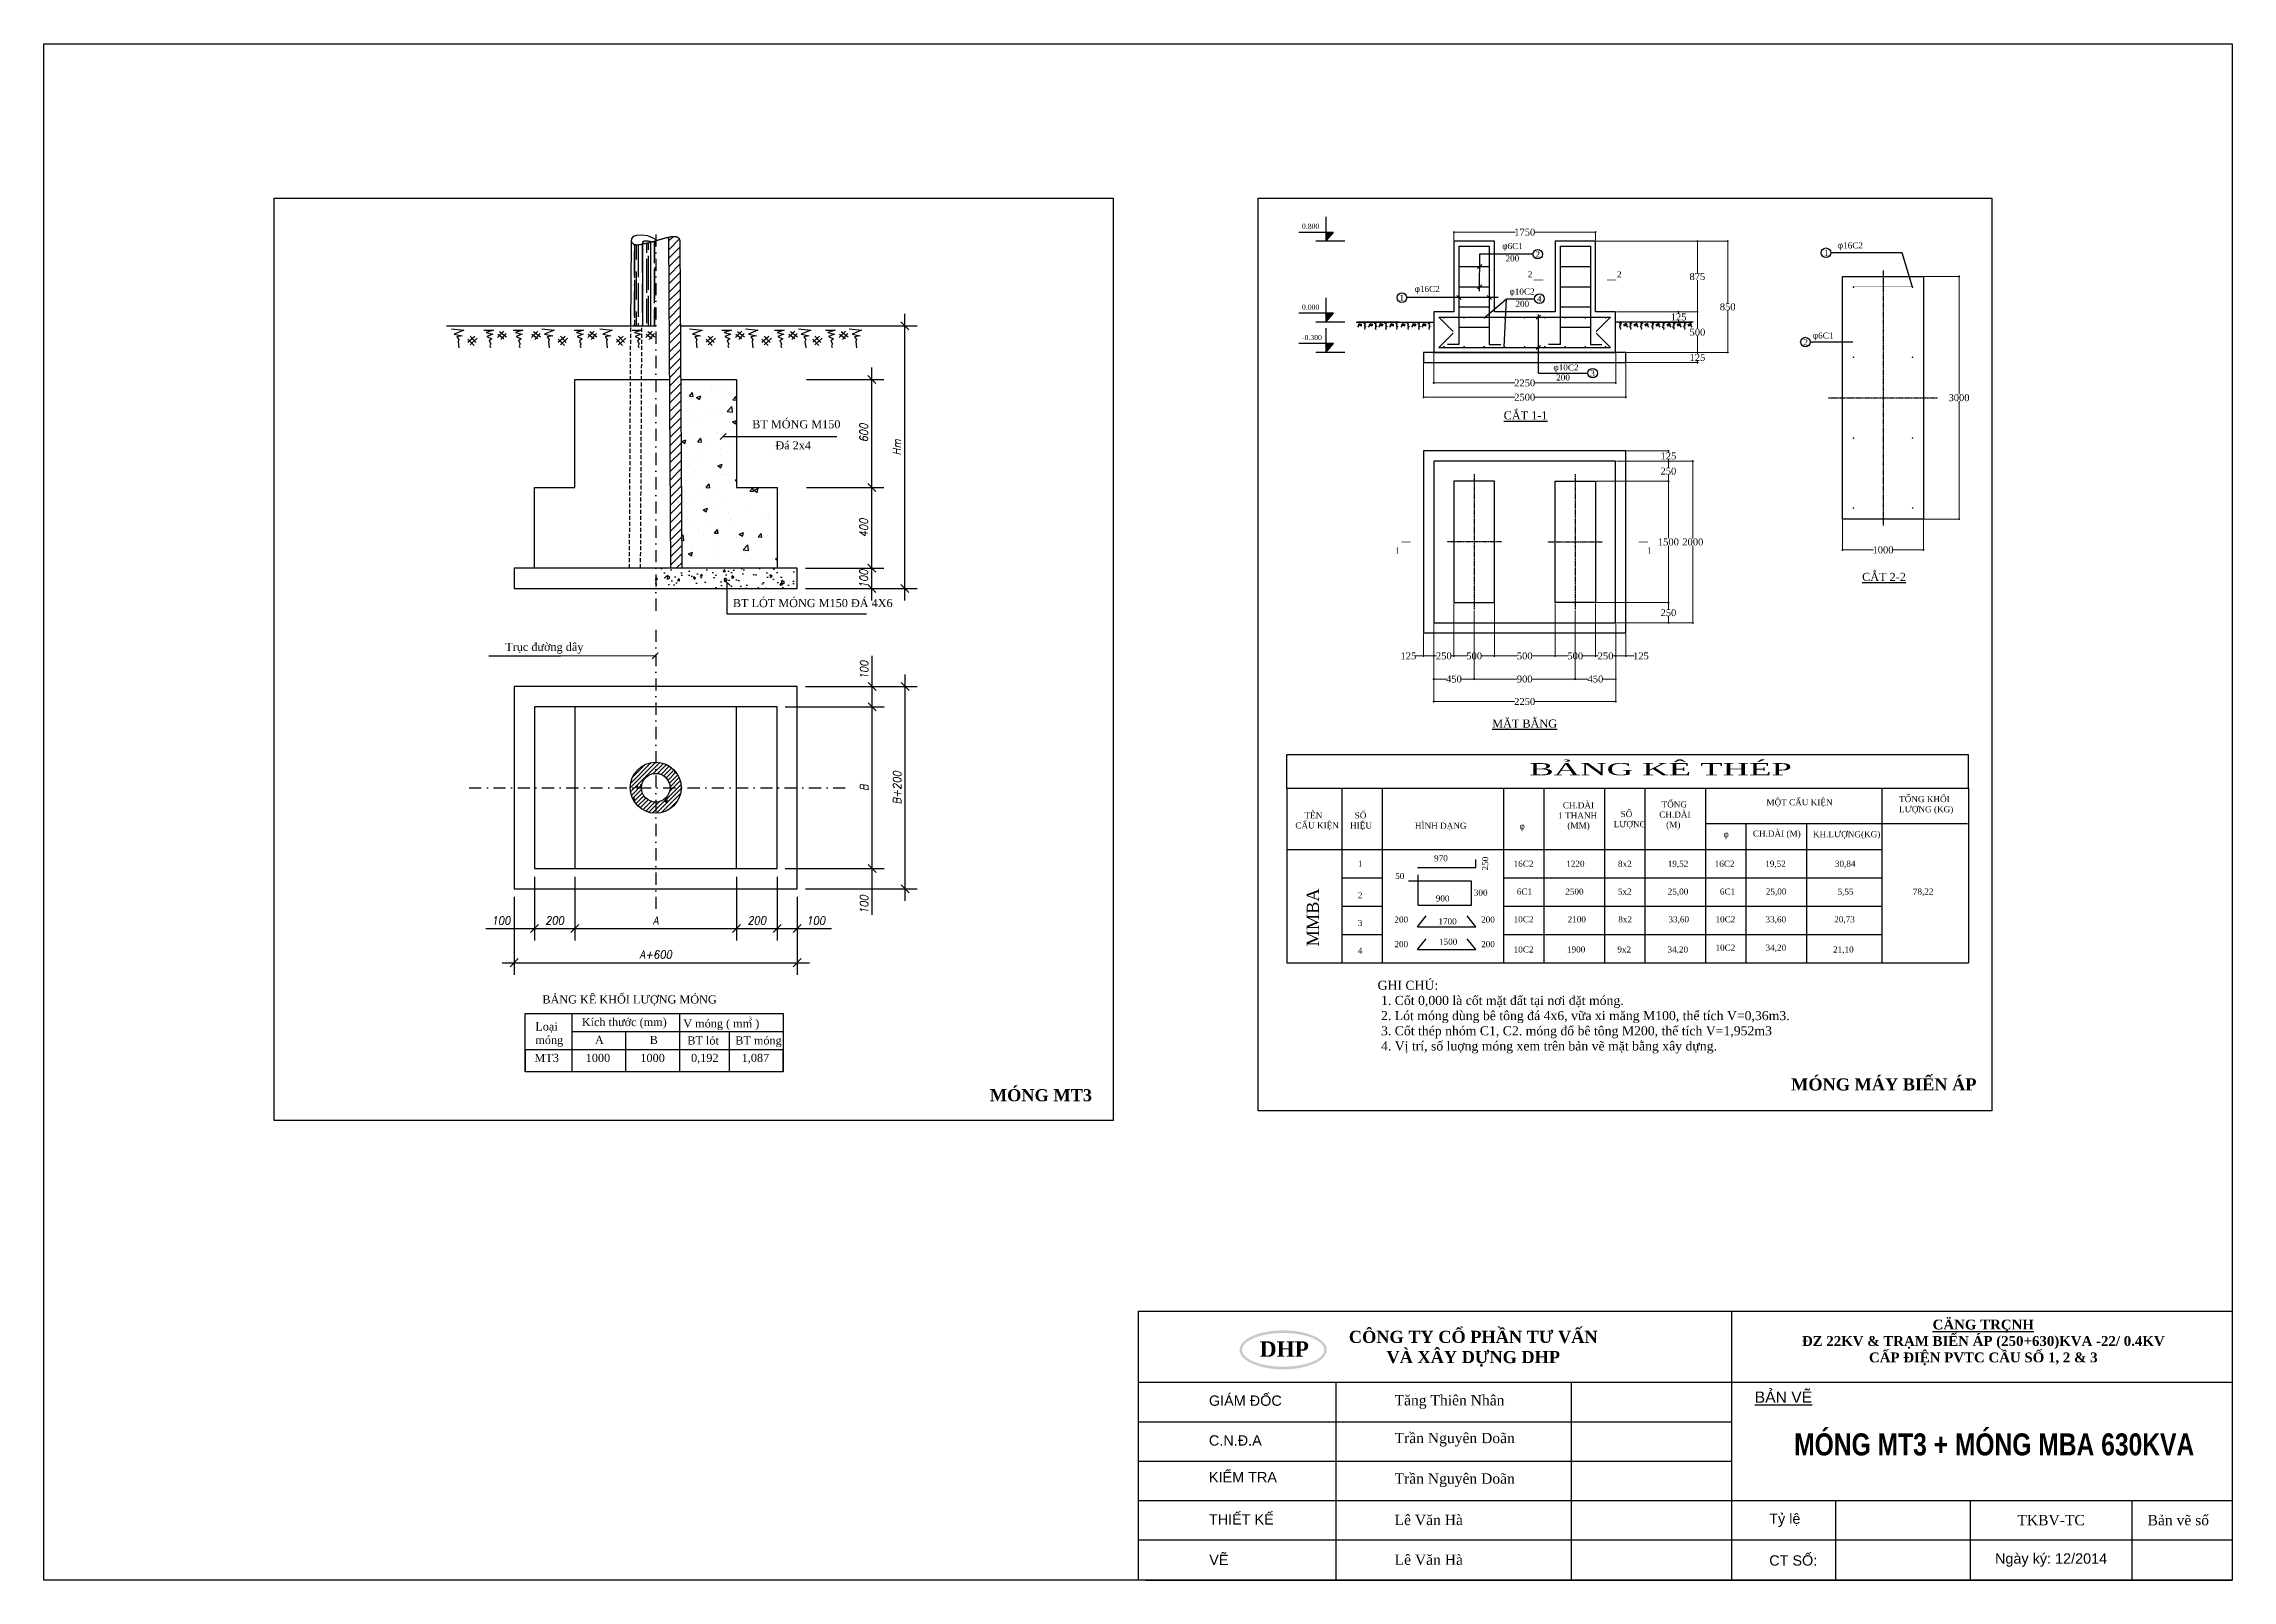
# Model space of a CAD drawing. Header units: inches. Extents: x -246336 to 136055, y -106871 to 69513.
# Drawn here: x -147853 to -120789, y -49224 to -30229 of the extents above; entities that cross this region are included whole.
import ezdxf
from ezdxf.enums import TextEntityAlignment as Align

# ---------------------------------------------------------------- set-up
doc = ezdxf.new("R2010")
doc.units = ezdxf.units.IN
doc.header["$MEASUREMENT"] = 0
doc.linetypes.add('DASHDOTX2', pattern=[2, 1, -0.5, 0, -0.5])
doc.linetypes.add('DASHEDX2', pattern=[1.5, 1, -0.5])
for name, color, linetype in [('D-XA', 7, 'Continuous'), ('kichthuoc', 7, 'Continuous'), ('KTEN', 7, 'Continuous'), ('T_VAT', 7, 'Continuous')]:
    doc.layers.add(name, color=color, linetype=linetype)
doc.styles.add('ANH', font='Vhavan.ttf', dxfattribs={"height": 2})
doc.styles.add('COM2', font='complex.shx', dxfattribs={"width": 0.9, "oblique": 10, "height": 2})
doc.styles.add('khung ten', font='Varr.ttf')
doc.styles.add('Kten', font='Vtimen.ttf')
doc.styles.get("Standard").update_dxf_attribs({"font": 'VNTIME_0.TTF', "height": 86})
doc.styles.add('VIET2', font='VNTIME_0.TTF', dxfattribs={"width": 0.8, "height": 2})
doc.styles.add('VIET25', font='VNTIME_0.TTF', dxfattribs={"height": 2.5})
doc.styles.add('VIET3IN', font='Vhtime.ttf')
doc.styles.add('VIET4', font='Vhtime.ttf', dxfattribs={"height": 4})
doc.dimstyles.new('PKT1', dxfattribs={"dimtxt": 2, "dimasz": 2, "dimexe": 3, "dimexo": 2, "dimgap": 1, "dimtad": 0, "dimtoh": 1, "dimdec": 0, "dimlfac": 10, "dimdsep": 46, "dimtxsty": 'COM2', "dimblk1": 'OBLIQUE', "dimblk2": 'OBLIQUE', "dimsah": 1, "dimcen": -3, "dimdle": 3, "dimclrd": 4, "dimclre": 4, "dimadec": 0, "dimazin": 0, "dimtfac": 1, "dimtdec": 0, "dimtmove": 0, "dimatfit": 3, "dimldrblk": 'OBLIQUE', "dimfxl": 1, "dimtvp": 1, "dimtolj": 1, "dimtzin": 0, "dimarcsym": 0})
doc.dimstyles.get("Standard").update_dxf_attribs({"dimtxt": 0.18, "dimasz": 15, "dimexe": 10, "dimexo": 10, "dimgap": 0.09, "dimtad": 0, "dimtih": 1, "dimtoh": 1, "dimdec": 0, "dimzin": 0, "dimdsep": 32, "dimtxsty": 'Standard', "dimblk": 'OBLIQUE', "dimcen": 15, "dimdle": 10, "dimclrd": 3, "dimclre": 3, "dimclrt": 3, "dimadec": 0, "dimazin": 0, "dimtfac": 1, "dimtdec": 0, "dimtofl": 0, "dimtmove": 0, "dimatfit": 3, "dimldrblk": 'OPEN30', "dimfxl": 1, "dimtolj": 1, "dimtzin": 0, "dimlwd": 0, "dimlwe": 0, "dimarcsym": 0})

msp = doc.modelspace()

# ---------------------------------------------------------------- texts
for s, insert, char_height, width, attachment_point, style in [('0.800', (-132293.444, -32454.066), 62.5, 260, 1, 'VIET25'), ('\\fSymbol|b0|i0|c2|p18;f\\f.VnTimeH|b0|i0|c0|p34;6c1', (-129815.996, -32692.689), 75, 346, 1, 'VIET3IN'), ('\\fSymbol|b0|i0|c2|p18;f\\f.VnTimeH|b0|i0|c0|p34;16C2', (-125666.051, -32683.994), 75, 346, 1, 'VIET3IN'), ('200', (-129776.565, -32844.618), 75, 346, 1, 'VIET3IN'), ('2', (-129407.44, -32793.975), 75, 95.25, 1, 'VIET3IN'), ('1', (-125839.914, -32776.43), 75, 95.25, 1, 'VIET3IN'), ('\\fSymbol|b0|i0|c2|p18;f\\f.VnTimeH|b0|i0|c0|p34;16c2', (-130899.766, -33222.616), 75, 346.07017, 1, 'VIET3IN'), ('\\fSymbol|b0|i0|c2|p18;f\\f.VnTimeH|b0|i0|c0|p34;10c2', (-129726.78, -33254.202), 75, 346, 1, 'VIET3IN'), ('2', (-129501.065, -33042.001), 75, 95.25, 1, 'VIET3IN'), ('2', (-128397.553, -33042.001), 75, 95.25, 1, 'VIET3IN'), ('0.000', (-132293.444, -33454.066), 62.5, 260, 1, 'VIET25'), ('1', (-131087.862, -33330.636), 75, 95.25, 1, 'VIET3IN'), ('200', (-129653.777, -33406.131), 75, 346, 1, 'VIET3IN'), ('4', (-129387.401, -33343.915), 75, 95.25, 1, 'VIET3IN'), ('-0.300', (-132293.444, -33829.066), 62.5, 260, 1, 'VIET25'), ('{\\fSymbol|b0|i0|c2|p18;f}6C1', (-125975.206, -33798.964), 75, 346, 1, 'VIET3IN'), ('2', (-126093.108, -33880.685), 75, 95.25, 1, 'VIET3IN'), ('\\fSymbol|b0|i0|c2|p18;f\\f.VnTimeH|b0|i0|c0|p34;10c2', (-129183.557, -34193.238), 75, 346, 1, 'VIET3IN'), ('200', (-129149.759, -34317.033), 75, 346, 1, 'VIET3IN'), ('3', (-128728.599, -34264.145), 75, 95.25, 1, 'VIET3IN'), ('\\Lc¾t 1-1', (-129798.78, -34772.822), 100, 758.94694, 1, 'VIET3IN'), ('1', (-131141.251, -36455.115), 75, 95.25, 1, 'VIET3IN'), ('1', (-128024.766, -36455.115), 75, 95.25, 1, 'VIET3IN'), ('\\Lc¾t 2-2', (-125366.208, -36769.901), 100, 758.94694, 1, 'VIET3IN'), ('\\LMÆt b»ng', (-129940.847, -38583.346), 100, 1008.95912, 1, 'VIET3IN'), ('tæng khèi l\xadîng (kg)', (-124909.013, -39529.828), 75, 985.5, 1, 'VIET3IN'), ('    tªn \\PcÊu kiÖn', (-132375.212, -39730.348), 75, 985.5, 1, 'VIET3IN'), ('  sè \\PhiÖu', (-131698.117, -39730.889), 75, 985.5, 1, 'VIET3IN'), ('  ch.dµi \\P1 thanh \\P    (mm)', (-129124.771, -39606.438), 75, 985.5, 1, 'VIET3IN'), ('   sè \\Pl\xadîng', (-128438.548, -39714.554), 75, 985.5, 1, 'VIET3IN'), (' tæng \\Pch.dµi\\P   (M)', (-127874.955, -39595.807), 75, 985.5, 1, 'VIET3IN'), ('mét cÊu kiÖn', (-126549.76, -39568.612), 75, 985.5, 1, 'VIET3IN'), ('h×NH d¹NG ', (-130897.122, -39858.93), 75, 985.5, 1, 'VIET3IN'), ('\\fSymbol|b0|i0|c2|p18;f ', (-129602.965, -39866.16), 75, 985.5, 1, 'VIET3IN'), ('\\fSymbol|b0|i0|c2|p18;f', (-127080.369, -39965.007), 75, 985.5, 1, 'VIET3IN'), ('ch.dµi (m)', (-126716.841, -39956.483), 75, 985.5, 1, 'VIET3IN'), ('kh.l\xadîng(KG)', (-125974.772, -39963.728), 75, 985.5, 1, 'VIET3IN'), ('970', (-130660.058, -40261.141), 75, 985.5, 1, 'VIET3IN'), ('1', (-131602.572, -40329.03), 75, 985.5, 1, 'VIET3IN'), ('50', (-131140.959, -40480.992), 75, 985.5, 1, 'VIET3IN'), ('16c2', (-129675.907, -40329.03), 75, 985.5, 1, 'VIET3IN'), ('1220', (-129025.383, -40329.03), 75, 985.5, 1, 'VIET3IN'), ('8{\\f.VnTime|b0|i0|c0|p34;x}2', (-128385.994, -40329.03), 75, 985.5, 1, 'VIET3IN'), ('19,52', (-127770.563, -40329.03), 75, 985.5, 1, 'VIET3IN'), ('16c2', (-127189.631, -40329.03), 75, 985.5, 1, 'VIET3IN'), ('19,52', (-126565.177, -40329.03), 75, 985.5, 1, 'VIET3IN'), ('30,84', (-125702.993, -40329.03), 75, 985.5, 1, 'VIET3IN'), ('2', (-131602.572, -40718.992), 75, 985.5, 1, 'VIET3IN'), ('900', (-130638.716, -40757.603), 75, 985.5, 1, 'VIET3IN'), ('300', (-130168.133, -40686.232), 75, 985.5, 1, 'VIET3IN'), ('6c1', (-129636.609, -40672.525), 75, 985.5, 1, 'VIET3IN'), ('2500', (-129037.316, -40672.525), 75, 985.5, 1, 'VIET3IN'), ('5{\\f.VnTime|b0|i0|c0|p34;x2}', (-128387.297, -40672.525), 75, 985.5, 1, 'VIET3IN'), ('25,00', (-127770.616, -40672.525), 75, 985.5, 1, 'VIET3IN'), ('  6c1', (-127181.911, -40672.525), 75, 985.5, 1, 'VIET3IN'), ('25,00', (-126557.458, -40672.525), 75, 985.5, 1, 'VIET3IN'), ('  5,55', (-125726.852, -40672.525), 75, 985.5, 1, 'VIET3IN'), ('78,22', (-124738.591, -40672.525), 75, 985.5, 1, 'VIET3IN'), ('3', (-131602.572, -41061.686), 75, 985.5, 1, 'VIET3IN'), ('200', (-131150.282, -41019.163), 75, 985.5, 1, 'VIET3IN'), ('1700', (-130606.072, -41041.295), 75, 985.5, 1, 'VIET3IN'), ('200', (-130078.112, -41019.163), 75, 985.5, 1, 'VIET3IN'), ('10c2', (-129675.907, -41016.02), 75, 985.5, 1, 'VIET3IN'), ('2100', (-129008.306, -41016.02), 75, 985.5, 1, 'VIET3IN'), ('{\\f.VnTime|b0|i0|c0|p34;8x2}', (-128381.883, -41016.02), 75, 985.5, 1, 'VIET3IN'), (' 33,60', (-127789.763, -41016.02), 75, 985.5, 1, 'VIET3IN'), ('10c2', (-127179.885, -41016.02), 75, 985.5, 1, 'VIET3IN'), ('33,60', (-126560.666, -41016.02), 75, 985.5, 1, 'VIET3IN'), ('20,73', (-125711.011, -41016.02), 75, 985.5, 1, 'VIET3IN'), ('4', (-131602.572, -41404.38), 75, 985.5, 1, 'VIET3IN'), ('200', (-131150.282, -41323.026), 75, 985.5, 1, 'VIET3IN'), ('1500', (-130599.03, -41293.656), 75, 985.5, 1, 'VIET3IN'), ('200', (-130078.112, -41323.026), 75, 985.5, 1, 'VIET3IN'), ('10c2', (-129675.907, -41388.957), 75, 985.5, 1, 'VIET3IN'), ('1900', (-129016.147, -41388.957), 75, 985.5, 1, 'VIET3IN'), ('{\\f.VnTime|b0|i0|c0|p34;9x2}', (-128392.99, -41388.957), 75, 985.5, 1, 'VIET3IN'), ('34,20', (-127772.968, -41388.957), 75, 985.5, 1, 'VIET3IN'), ('10c2', (-127179.885, -41366.02), 75, 985.5, 1, 'VIET3IN'), ('34,20', (-126560.666, -41366.02), 75, 985.5, 1, 'VIET3IN'), ('21,10', (-125725.549, -41388.957), 75, 985.5, 1, 'VIET3IN'), ('{\\fVNtimes new roman|b1|i0|c0|p34;\\L\\C0;CÄNG TRÇNH \\P\\fTimes New Roman|b1|i0|c238|p18;\\lĐZ\\fTimes New Roman|b1|i0|c0|p18; 22KV & \\fTimes New Roman|b1|i0|c163|p18;TR\\fTimes New Roman|b1|i0|c0|p18;ẠM\\fTimes New Roman|b1|i0|c163|p18; BI\\fTimes New Roman|b1|i0|c0|p18;ẾN\\fTimes New Roman|b1|i0|c163|p18; ÁP \\fTimes New Roman|b1|i0|c0|p18;(250+630)\\fTimes New Roman|b1|i0|c163|p18;KVA -22/ 0.4KV\\PC\\fTimes New Roman|b1|i0|c0|p18;ẤP\\fTimes New Roman|b1|i0|c163|p18; ĐI\\fTimes New Roman|b1|i0|c0|p18;ỆN\\fTimes New Roman|b1|i0|c163|p18; \\fTimes New Roman|b1|i0|c0|p18;PVTC CẦU SỐ 1, 2 & 3}', (-123867.864, -46284.924), 121.856223, 6474.6273, 5, 'Kten')]:
    msp.add_mtext(s, dxfattribs=dict(insert=insert, char_height=char_height, width=width, attachment_point=attachment_point, style=style))
at = {"width": 985.5, "attachment_point": 1, "rotation": 90, "style": 'VIET3IN'}
for s, insert, char_height in [('250', (-130066.151, -40449.457), 75), ('mmba', (-132234.755, -41388.483), 150)]:
    msp.add_mtext(s, dxfattribs=dict(at, insert=insert, char_height=char_height))
at = {"color": 0, "style": 'khung ten'}
for s, insert, char_height, width, attachment_point in [('{\\fTimes New Roman|b1|i0|c0|p18;MÓNG MÁY BIẾN ÁP}', (-125098.469, -43095.823), 149.74338, 6049.45108, 5), ('{\\fTimes New Roman|b1|i0|c0|p18;MÓNG MT3}', (-135522.213, -43229.11), 149.74338, 6049.45108, 5), ('{\\fTimes New Roman|b1|i0|c0|p18;CÔNG TY CỔ PHẦN T\\fTimes New Roman|b1|i0|c163|p18;Ư V\\fTimes New Roman|b1|i0|c0|p18;ẤN\\fTimes New Roman|b1|i0|c163|p18;\\PVÀ XÂY D\\fTimes New Roman|b1|i0|c0|p18;ỰNG\\fTimes New Roman|b1|i0|c163|p18; DHP}', (-130175.425, -46362.86), 149.743384, 6049.45108, 5), ('{\\fArial|b0|i0|c0|p34;GIÁM ÐỐC}', (-133444.081, -47005.136), 127.55918, 1498.39882, 4), ('{\\fTimes New Roman|b0|i0|c163|p18;Tăng Thiên Nhân}', (-131148.344, -47020.621), 127.55918, 2645.06152, 4), ('{\\fArial|b0|i0|c0|p34;C.N.\\fArial|b0|i0|c238|p34;Đ\\fArial|b0|i0|c0|p34;.A}', (-133444.081, -47497.009), 127.55918, 1498.39882, 4), ('{\\fTimes New Roman|b0|i0|c0|p18;Trần \\fTimes New Roman|b0|i0|c163|p18;Nguyên Do\\fTimes New Roman|b0|i0|c0|p18;ãn}', (-131148.344, -47487.002), 127.559179, 2645.06152, 4), ('{\\fArial|b0|i0|c0|p34;KIỂM TRA}', (-133444.081, -47950.298), 127.55918, 1498.39882, 4), ('{\\fTimes New Roman|b0|i0|c0|p18;Trần Nguyên Doãn}', (-131148.344, -47988.696), 127.55918, 2645.06152, 4), ('{\\fArial|b0|i0|c0|p34;THIẾT KẾ}', (-133444.433, -48472.1), 127.55918, 1498.39882, 4), ('{\\fTimes New Roman|b0|i0|c0|p18;Lê V\\fTimes New Roman|b0|i0|c238|p18;ă\\fTimes New Roman|b0|i0|c0|p18;n Hà}', (-131148.344, -48480.335), 127.559179, 2645.06152, 4), ('{\\fArial|b0|i0|c0|p34;VẼ}', (-133440.165, -48973.108), 127.55918, 1498.39882, 4), ('{\\fTimes New Roman|b0|i0|c0|p18;Lê V\\fTimes New Roman|b0|i0|c238|p18;ă\\fTimes New Roman|b0|i0|c0|p18;n Hà}', (-131148.344, -48971.682), 127.559179, 2645.06152, 4)]:
    msp.add_mtext(s, dxfattribs=dict(at, insert=insert, char_height=char_height, width=width, attachment_point=attachment_point))
at = {"color": 5, "insert": (-123733.002, -47408.708), "char_height": 272.431, "width": 8278.70344, "attachment_point": 2, "style": 'VIET2'}
msp.add_mtext('{\\fArial|b1|i0|c0|p34;\\C0;MÓNG MT3 + MÓNG MBA 630KVA}', dxfattribs=at)
at = {"layer": 'D-XA', "insert": (-131358.485, -41812.518), "char_height": 112.5, "width": 5120.5, "attachment_point": 1, "style": 'VIET25'}
msp.add_mtext('{\\f.VnTimeH|b0|i0|c0|p34;ghi chó:\\P} 1. Cèt 0,000 lµ cèt mÆt ®Êt t¹i n¬i ®Æt mãng.\\P 2. Lãt mãng dïng bª t«ng ®¸ 4x6, v÷a xi m¨ng M100, thÓ tÝch V=0,36m3.\\P 3. Cèt thÐp nhãm C1, C2. mãng ®æ bª t«ng M200, thÓ tÝch V=1,952m3\\P 4. VÞ trÝ, sè luîng mãng xem trªn b¶n vÏ mÆt b»ng x©y dùng. \\P ', dxfattribs=at)
at = {"layer": 'T_VAT', "ltscale": 0.01, "style": 'khung ten'}
for s, insert, char_height, width, attachment_point in [('{\\fArial|b0|i0|c0|p34;\\LBẢN VẼ}', (-126694.375, -46960.598), 138.65128, 4470.58724, 4), ('{\\fArial|b0|i0|c0|p34;Tỷ lệ}', (-126515.076, -48482.586), 127.55918, 1249.01761, 4), ('{\\fTimes New Roman|b0|i0|c0|p18;TK\\fTimes New Roman|b0|i0|c163|p18;BV\\fTimes New Roman|b0|i0|c0|p18;-TC}', (-123029.514, -48482.538), 127.559179, 1997.51317, 5), ('{\\fTimes New Roman|b0|i0|c0|p18;Bản vẽ số}', (-121455.919, -48482.538), 127.55918, 1997.51317, 5), ('{\\fArial|b0|i0|c0|p34;CT SỐ:  }', (-126515.076, -48980.685), 127.55918, 1249.01761, 4), ('{\\fArial|b0|i0|c0|p34;Ngày ký: 12/201\\fArial|b0|i0|c163|p34;4}', (-123029.514, -48975.296), 127.55918, 1997.51317, 5)]:
    msp.add_mtext(s, dxfattribs=dict(at, insert=insert, char_height=char_height, width=width, attachment_point=attachment_point))

# ---------------------------------------------------------------- blocks, each defined once
blk = doc.blocks.new('_OBLIQUE')
at = {"color": 0, "linetype": 'ByBlock'}
blk.add_line((-0.5, -0.5), (0.5, 0.5), dxfattribs=at)
blk = doc.blocks.new('*X298')
at = {"color": 0}
for p, q in [((108.28, 151.62), (108.28, 151.62)), ((99.97, 149.88), (99.97, 149.88)), ((99.97, 146.66), (100.45, 147.24)), ((99.97, 146.66), (100.39, 146.63)), ((100.39, 146.63), (100.57, 146.61)), ((100.56, 146.63), (100.45, 147.24)), ((100.57, 146.61), (100.56, 146.63)), ((101.12, 146.43), (101.12, 146.43)), ((101.18, 147.35), (101.48, 147.47)), ((101.18, 147.35), (101.42, 147.19)), ((101.64, 149.75), (101.64, 149.75)), ((102.31, 149.69), (102.31, 149.69)), ((102.45, 150.61), (102.45, 150.61)), ((103.75, 150.38), (103.75, 150.38)), ((104.87, 150.87), (104.87, 150.87)), ((107.51, 150.44), (107.51, 150.44)), ((109.58, 150.58), (109.78, 150.65)), ((109.58, 150.58), (110.08, 150.24)), ((109.94, 147.59), (109.94, 147.59)), ((110.08, 150.24), (110.08, 150.25)), ((99.29, 143.82), (99.61, 144.15)), ((99.72, 143.2), (99.61, 144.15)), ((99.63, 143.22), (99.72, 143.2)), ((102.07, 143.03), (102.07, 143.03)), ((104.43, 142.45), (104.43, 142.45)), ((107.15, 143.33), (107.85, 143.6)), ((107.15, 143.33), (107.65, 142.99)), ((107.26, 143.78), (107.26, 143.78)), ((107.31, 143.65), (107.31, 143.65)), ((107.65, 142.99), (107.85, 143.6)), ((110.27, 143.45), (110.27, 143.45))]:
    blk.add_line(p, q, dxfattribs=at)
blk = doc.blocks.new('*X299')
at = {"color": 0}
for p, q in [((61.04, 273.15), (61.04, 273.41)), ((61.04, 265.65), (61.04, 271.65)), ((61.1, 265.17), (61.1, 273.39)), ((61.5, 269.7), (61.5, 273.32)), ((62.04, 265.35), (62.04, 273.34)), ((63, 266.4), (63, 273.53)), ((63.05, 271.65), (63.05, 273.54)), ((63.09, 266.67), (63.09, 273.55)), ((64.05, 271.35), (64.05, 273.75)), ((64.5, 272.1), (64.5, 273.85)), ((65.06, 263.55), (65.06, 273.98)), ((65.09, 268.17), (65.09, 273.99)), ((66, 268.8), (66, 274.25)), ((66.06, 269.85), (66.06, 274.27)), ((61.5, 263.35), (61.5, 266.7)), ((63.05, 263.35), (63.05, 269.55)), ((63.09, 263.35), (63.09, 266.18)), ((64.05, 263.85), (64.05, 269.85)), ((64.5, 263.35), (64.5, 270.6)), ((65.09, 263.35), (65.09, 267.68)), ((66, 263.35), (66, 267.3)), ((66.06, 263.35), (66.06, 267.75)), ((61.04, 263.35), (61.04, 263.55)), ((61.1, 263.35), (61.1, 264.68)), ((62.04, 263.35), (62.04, 263.85)), ((63, 263.35), (63, 263.4))]:
    blk.add_line(p, q, dxfattribs=at)
blk = doc.blocks.new('*X300')
at = {"color": 0}
for p, q in [((106.92, 223.76), (107.64, 224.62)), ((106.92, 223.76), (107.81, 223.68)), ((107.51, 223.25), (107.51, 223.25)), ((107.81, 223.68), (107.64, 224.62)), ((108.65, 223.43), (109.71, 223.83)), ((108.65, 223.43), (109.4, 222.93)), ((109.4, 222.93), (109.71, 223.83)), ((112.32, 225.26), (112.32, 225.26)), ((112.42, 226.31), (112.42, 226.31)), ((112.96, 225.17), (112.96, 225.17)), ((115.3, 224.37), (115.3, 224.37)), ((116.08, 225.75), (116.08, 225.75)), ((117.68, 222.82), (118.4, 223.68)), ((117.68, 222.82), (118.57, 222.74)), ((118.57, 222.74), (118.4, 223.68)), ((106.27, 220.7), (106.27, 220.7)), ((107.33, 218.25), (107.33, 218.25)), ((108.38, 219.34), (108.38, 219.34)), ((109.94, 218.41), (109.94, 218.41)), ((112.13, 219.84), (112.13, 219.84)), ((114.28, 220.37), (114.28, 220.37)), ((115.12, 219.38), (115.12, 219.38)), ((116.24, 219.98), (117.4, 221.2)), ((116.24, 219.98), (117.57, 219.77)), ((117.57, 219.77), (117.4, 221.2)), ((117.61, 217.39), (118.59, 217.77)), ((117.61, 217.39), (118.35, 216.89)), ((117.81, 220.58), (117.81, 220.58)), ((118.35, 216.89), (118.59, 217.59)), ((105.01, 212.55), (106.06, 212.96)), ((105.01, 212.55), (105.75, 212.05)), ((105.75, 212.05), (106.06, 212.96)), ((107.15, 213.26), (107.15, 213.26)), ((108.18, 213.92), (108.18, 213.92)), ((109, 212.48), (109.72, 213.34)), ((109, 212.48), (109.9, 212.4)), ((109.9, 212.4), (109.72, 213.34)), ((111.36, 212.7), (111.36, 212.7)), ((113.87, 214.67), (113.87, 214.67)), ((114.94, 214.39), (114.94, 214.39)), ((106.51, 211.02), (106.51, 211.02)), ((106.97, 208.27), (106.97, 208.27)), ((109.32, 209.46), (109.32, 209.46)), ((109.92, 208.75), (109.92, 208.75)), ((112.91, 206.17), (112.91, 206.17)), ((113.96, 206.52), (115.01, 206.92)), ((113.96, 206.52), (114.7, 206.01)), ((114.52, 210.69), (114.52, 210.69)), ((114.71, 206.01), (115.01, 206.92)), ((114.76, 209.39), (114.76, 209.39)), ((118.07, 210.97), (118.07, 210.97)), ((105.97, 202.84), (105.97, 202.84)), ((106.78, 203.27), (106.78, 203.27)), ((108.37, 205.08), (108.37, 205.08)), ((111.08, 201.2), (111.8, 202.06)), ((111.08, 201.2), (111.98, 201.12)), ((111.98, 201.12), (111.8, 202.06)), ((114.57, 204.4), (114.57, 204.4)), ((115.45, 204.08), (115.45, 204.08)), ((116.38, 204.74), (116.38, 204.74)), ((118.22, 202.88), (118.59, 203.26)), ((118.22, 202.88), (118.59, 202.83)), ((118.64, 200.92), (118.64, 200.92)), ((121.84, 200.26), (122.56, 201.12)), ((122.09, 200.46), (122.09, 200.46)), ((122.74, 200.18), (122.56, 201.12)), ((122.91, 200.48), (123.96, 200.88)), ((122.91, 200.48), (123.66, 199.97)), ((123.66, 199.97), (123.96, 200.88)), ((105.45, 197.41), (105.45, 197.41)), ((106.6, 198.28), (106.6, 198.28)), ((108.62, 195.4), (108.62, 195.4)), ((109.89, 199.42), (109.89, 199.42)), ((110.31, 195.64), (111.36, 196.04)), ((110.31, 195.64), (111.06, 195.13)), ((111.06, 195.13), (111.36, 196.04)), ((111.5, 198.17), (111.5, 198.17)), ((113.46, 197.07), (113.46, 197.07)), ((114.39, 199.41), (114.39, 199.41)), ((115.26, 198.66), (115.26, 198.66)), ((116.62, 195.06), (116.62, 195.06)), ((120.94, 199.41), (120.94, 199.41)), ((121.47, 196.73), (121.47, 196.73)), ((121.84, 200.26), (122.74, 200.18)), ((121.91, 195.47), (121.91, 195.47)), ((105.04, 189.14), (105.37, 189.49)), ((105.54, 188.07), (105.37, 189.49)), ((106.42, 193.29), (106.42, 193.29)), ((107.55, 192.25), (107.55, 192.25)), ((109.27, 190.47), (109.27, 190.47)), ((110.48, 189.45), (110.48, 189.45)), ((111.31, 192.74), (111.31, 192.74)), ((113.16, 189.91), (113.88, 190.78)), ((113.16, 189.91), (114.06, 189.84)), ((114.06, 189.84), (113.89, 190.78)), ((114.21, 194.41), (114.21, 194.41)), ((116.99, 193.49), (116.99, 193.49)), ((118.02, 191.97), (118.02, 191.97)), ((119.26, 189.6), (120.31, 190)), ((119.26, 189.6), (120.01, 189.1)), ((120.01, 189.1), (120.31, 190)), ((121.73, 190.47), (121.73, 190.47)), ((123.92, 188.97), (124.64, 189.83)), ((124.63, 194.72), (124.63, 194.72)), ((124.82, 188.89), (124.64, 189.83)), ((126.46, 194.74), (126.46, 194.74)), ((126.77, 193.47), (126.77, 193.47)), ((105.05, 188.14), (105.54, 188.07)), ((106.24, 188.29), (106.24, 188.29)), ((106.66, 184.76), (107.71, 185.16)), ((106.66, 184.76), (107.41, 184.26)), ((107.36, 186.83), (107.36, 186.83)), ((107.41, 184.26), (107.71, 185.16)), ((112.87, 187.18), (112.87, 187.18)), ((113.05, 187.58), (113.05, 187.58)), ((113.84, 184.43), (113.84, 184.43)), ((114.03, 189.42), (114.03, 189.42)), ((118.48, 189.11), (118.48, 189.11)), ((120.21, 185.79), (121.38, 187.01)), ((120.21, 185.79), (121.55, 185.58)), ((121.55, 185.58), (121.38, 187.01)), ((121.55, 185.48), (121.55, 185.48)), ((121.62, 188.68), (121.62, 188.68)), ((122.52, 188.82), (122.52, 188.82)), ((123.92, 188.97), (124.82, 188.89)), ((126.27, 189.32), (126.27, 189.32)), ((126.49, 188.77), (126.49, 188.77)), ((128.01, 184.15), (128.01, 184.15)), ((106.05, 183.3), (106.05, 183.3)), ((107.56, 181.78), (107.56, 181.78)), ((109.1, 181.66), (109.1, 181.66)), ((115.56, 181.44), (115.56, 181.44)), ((118.57, 182.91), (118.57, 182.91)), ((118.6, 181.93), (118.6, 181.93)), ((122.33, 183.4), (122.33, 183.4)), ((127.35, 183.43), (127.35, 183.43)), ((128.22, 183.56), (128.59, 183.7)), ((128.22, 183.56), (128.59, 183.31))]:
    blk.add_line(p, q, dxfattribs=at)
blk = doc.blocks.new('A$C021C1ED9')
at = {"color": 3}
for points in [[(0, 4.73), (3.06, 4.36), (0.68, 3.43), (2.66, 2.97), (1.3, 2.72), (1.8, 2.11), (1.6, 1.58), (1.8, 0)], [(4.05, 1.39), (5.77, 2.91)], [(4.05, 2.18), (5.57, 0.59)], [(4.58, 2.91), (6.03, 1.32)], [(4.58, 0.73), (6.36, 2.38)], [(7.95, 4.42), (10.33, 4.42), (8.54, 3.83), (10.2, 3.37), (8.74, 2.84), (9.93, 2.24), (9.27, 1.72), (9.67, 0.99), (9.47, 0.53), (9.6, 0.07)], [(11.38, 2.58), (12.9, 4.16)], [(11.45, 3.43), (12.9, 2.31)], [(11.85, 4.09), (13.57, 2.77)], [(12.18, 2.05), (13.5, 3.57)], [(15.21, 4.42), (17.59, 4.42), (15.81, 3.83), (17.46, 3.37), (16.01, 2.84), (17.19, 2.24), (16.53, 1.72), (16.93, 0.99), (16.73, 0.53), (16.86, 0.07)], [(19.78, 2.58), (21.3, 4.16)], [(19.85, 3.43), (21.3, 2.31)], [(20.24, 4.09), (21.96, 2.77)], [(20.58, 2.05), (21.9, 3.57)], [(22.34, 4.73), (25.4, 4.36), (23.02, 3.43), (25.01, 2.97), (23.64, 2.72), (24.15, 2.11), (23.95, 1.58), (24.15, 0)], [(26.39, 1.39), (28.11, 2.91)], [(26.39, 2.18), (27.91, 0.59)], [(26.92, 2.91), (28.38, 1.32)], [(26.92, 0.73), (28.71, 2.38)], [(30.29, 4.42), (32.67, 4.42), (30.89, 3.83), (32.54, 3.37), (31.09, 2.84), (32.28, 2.24), (31.61, 1.72), (32.01, 0.99), (31.81, 0.53), (31.94, 0.07)], [(33.73, 2.58), (35.25, 4.16)], [(33.8, 3.43), (35.25, 2.31)], [(34.19, 4.09), (35.91, 2.77)], [(34.52, 2.05), (35.84, 3.57)], [(36.7, 4.73), (39.76, 4.36), (37.38, 3.43), (39.36, 2.97), (37.99, 2.72), (38.5, 2.11), (38.3, 1.58), (38.5, 0)], [(40.75, 1.39), (42.47, 2.91)], [(40.75, 2.18), (42.27, 0.59)], [(41.28, 2.91), (42.73, 1.32)], [(41.28, 0.73), (43.06, 2.38)], [(44.65, 4.42), (47.03, 4.42), (45.24, 3.83), (46.89, 3.37), (45.44, 2.84), (46.63, 2.24), (45.97, 1.72), (46.37, 0.99), (46.17, 0.53), (46.3, 0.07)], [(48.08, 2.58), (49.6, 4.16)], [(48.15, 3.43), (49.6, 2.31)], [(48.55, 4.09), (50.26, 2.77)], [(48.88, 2.05), (50.2, 3.57)], [(58.88, 4.73), (61.94, 4.36), (59.56, 3.43), (61.54, 2.97), (60.17, 2.72), (60.68, 2.11), (60.48, 1.58), (60.68, 0)], [(62.93, 1.39), (64.65, 2.91)], [(62.93, 2.18), (64.45, 0.59)], [(63.46, 2.91), (64.91, 1.32)], [(63.46, 0.73), (65.24, 2.38)], [(66.83, 4.42), (69.21, 4.42), (67.42, 3.83), (69.07, 3.37), (67.62, 2.84), (68.81, 2.24), (68.15, 1.72), (68.54, 0.99), (68.35, 0.53), (68.48, 0.07)], [(70.26, 2.58), (71.78, 4.16)], [(70.33, 3.43), (71.78, 2.31)], [(70.73, 4.09), (72.44, 2.77)], [(71.06, 2.05), (72.38, 3.57)], [(72.72, 4.73), (75.78, 4.36), (73.4, 3.43), (75.39, 2.97), (74.02, 2.72), (74.53, 2.11), (74.33, 1.58), (74.53, 0)], [(76.77, 1.39), (78.49, 2.91)], [(76.77, 2.18), (78.29, 0.59)], [(77.3, 2.91), (78.76, 1.32)], [(77.3, 0.73), (79.09, 2.38)], [(79.91, 4.42), (82.29, 4.42), (80.5, 3.83), (82.16, 3.37), (80.7, 2.84), (81.89, 2.24), (81.23, 1.72), (81.63, 0.99), (81.43, 0.53), (81.56, 0.07)], [(83.35, 2.58), (84.87, 4.16)], [(83.41, 3.43), (84.87, 2.31)], [(83.81, 4.09), (85.53, 2.77)], [(84.14, 2.05), (85.46, 3.57)], [(85.81, 4.73), (88.87, 4.36), (86.49, 3.43), (88.47, 2.97), (87.1, 2.72), (87.61, 2.11), (87.41, 1.58), (87.61, 0)], [(89.33, 1.39), (91.04, 2.91)], [(89.33, 2.18), (90.85, 0.59)], [(89.85, 2.91), (91.31, 1.32)], [(89.85, 0.73), (91.64, 2.38)], [(92.46, 4.42), (94.84, 4.42), (93.05, 3.83), (94.71, 3.37), (93.25, 2.84), (94.44, 2.24), (93.78, 1.72), (94.18, 0.99), (93.98, 0.53), (94.11, 0.07)], [(95.9, 2.58), (97.42, 4.16)], [(95.96, 3.43), (97.42, 2.31)], [(96.36, 4.09), (98.08, 2.77)], [(96.69, 2.05), (98.01, 3.57)], [(98.36, 4.73), (101.42, 4.36), (99.04, 3.43), (101.02, 2.97), (99.65, 2.72), (100.16, 2.11), (99.96, 1.58), (100.16, 0)]]:
    blk.add_lwpolyline(points, dxfattribs=at)
blk = doc.blocks.new('A$C67903168')
blk.add_lwpolyline([(0, 0), (0, 16.6), (337.1, 16.6), (337.1, 0)])
at = {"style": 'VIET4', "width": 2}
blk.add_text('b¶ng kª thÐp', height=6, dxfattribs=at).set_placement((119.9, 6.3))
blk = doc.blocks.new('*D302')
at = {"color": 3, "lineweight": 0}
for p, q in [((-128654, -32670), (-127019, -32670)), ((-127029, -32660), (-127029, -33438)), ((-127029, -34055), (-127029, -33527)), ((-128279, -34045), (-127019, -34045))]:
    blk.add_line(p, q, dxfattribs=at)
at = {"layer": 'Defpoints', "color": 0}
for p in [(-128664, -32670), (-127029, -32670), (-128289, -34045)]:
    blk.add_point(p, dxfattribs=at)
at = {"color": 3, "lineweight": 0, "xscale": 15, "yscale": 15, "zscale": 15}
for p, rotation in [((-127029, -32670), 90), ((-127029, -34045), 270)]:
    blk.add_blockref('_OBLIQUE', p, dxfattribs=dict(at, rotation=rotation))
at = {"color": 3, "insert": (-127029, -33482), "char_height": 86, "attachment_point": 5}
blk.add_mtext('\\A1;850', dxfattribs=at)
blk = doc.blocks.new('_Open30')
at = {"color": 0, "linetype": 'ByBlock', "lineweight": -2}
for p, q in [((-1, 0.3), (0, 0)), ((0, 0), (-1, -0.3)), ((0, 0), (-1, 0))]:
    blk.add_line(p, q, dxfattribs=at)
blk = doc.blocks.new('*D303')
at = {"color": 3, "lineweight": 0}
for p, q in [((-128654, -35638), (-127752, -35638)), ((-127762, -35628), (-127762, -36343)), ((-127762, -37148), (-127762, -36432)), ((-128654, -37138), (-127752, -37138))]:
    blk.add_line(p, q, dxfattribs=at)
at = {"layer": 'Defpoints', "color": 0}
for p in [(-128664, -35638), (-127762, -35638), (-128664, -37138)]:
    blk.add_point(p, dxfattribs=at)
at = {"color": 3, "lineweight": 0, "xscale": 15, "yscale": 15, "zscale": 15}
for p, rotation in [((-127762, -35638), 90), ((-127762, -37138), 270)]:
    blk.add_blockref('_OBLIQUE', p, dxfattribs=dict(at, rotation=rotation))
at = {"color": 3, "insert": (-127762, -36388), "char_height": 86, "attachment_point": 5}
blk.add_mtext('\\A1;1500', dxfattribs=at)
blk = doc.blocks.new('*D304')
at = {"color": 3, "lineweight": 0}
for p, q in [((-128404, -35388), (-127450, -35388)), ((-127460, -35378), (-127460, -36344)), ((-127460, -37398), (-127460, -36432)), ((-128404, -37388), (-127450, -37388))]:
    blk.add_line(p, q, dxfattribs=at)
at = {"layer": 'Defpoints', "color": 0}
for p in [(-128414, -35388), (-127460, -35388), (-128414, -37388)]:
    blk.add_point(p, dxfattribs=at)
at = {"color": 3, "lineweight": 0, "xscale": 15, "yscale": 15, "zscale": 15}
for p, rotation in [((-127460, -35388), 90), ((-127460, -37388), 270)]:
    blk.add_blockref('_OBLIQUE', p, dxfattribs=dict(at, rotation=rotation))
at = {"color": 3, "insert": (-127460, -36388), "char_height": 86, "attachment_point": 5}
blk.add_mtext('\\A1;2000', dxfattribs=at)
blk = doc.blocks.new('*D305')
at = {"color": 3, "lineweight": 0}
for p, q in [((-130164, -37236), (-130164, -38093)), ((-130174, -38083), (-129631, -38083)), ((-128904, -38083), (-129447, -38083)), ((-128914, -37901), (-128914, -38093))]:
    blk.add_line(p, q, dxfattribs=at)
at = {"layer": 'Defpoints', "color": 0}
for p in [(-130164, -37226), (-128914, -37891), (-128914, -38083)]:
    blk.add_point(p, dxfattribs=at)
at = {"color": 3, "lineweight": 0, "xscale": 15, "yscale": 15, "zscale": 15, "rotation": 180}
blk.add_blockref('_OBLIQUE', (-130164, -38083), dxfattribs=at)
at = {"color": 3, "lineweight": 0, "xscale": 15, "yscale": 15, "zscale": 15}
blk.add_blockref('_OBLIQUE', (-128914, -38083), dxfattribs=at)
at = {"color": 3, "insert": (-129539, -38083), "char_height": 86, "attachment_point": 5}
blk.add_mtext('\\A1;900', dxfattribs=at)
blk = doc.blocks.new('*D306')
at = {"color": 3, "lineweight": 0}
for p, q in [((-130664, -37398), (-130664, -38371)), ((-128414, -37398), (-128414, -38371)), ((-130674, -38361), (-129663, -38361)), ((-128404, -38361), (-129415, -38361))]:
    blk.add_line(p, q, dxfattribs=at)
at = {"layer": 'Defpoints', "color": 0}
for p in [(-130664, -37388), (-128414, -37388), (-128414, -38361)]:
    blk.add_point(p, dxfattribs=at)
at = {"color": 3, "lineweight": 0, "xscale": 15, "yscale": 15, "zscale": 15, "rotation": 180}
blk.add_blockref('_OBLIQUE', (-130664, -38361), dxfattribs=at)
at = {"color": 3, "lineweight": 0, "xscale": 15, "yscale": 15, "zscale": 15}
blk.add_blockref('_OBLIQUE', (-128414, -38361), dxfattribs=at)
at = {"color": 3, "insert": (-129539, -38361), "char_height": 86, "attachment_point": 5}
blk.add_mtext('\\A1;2250', dxfattribs=at)
blk = doc.blocks.new('*D307')
at = {"color": 3, "lineweight": 0}
for p, q in [((-129914, -37148), (-129914, -37807)), ((-129164, -37148), (-129164, -37807)), ((-129924, -37797), (-129631, -37797)), ((-129154, -37797), (-129447, -37797))]:
    blk.add_line(p, q, dxfattribs=at)
at = {"layer": 'Defpoints', "color": 0}
for p in [(-129914, -37138), (-129164, -37138), (-129164, -37797)]:
    blk.add_point(p, dxfattribs=at)
at = {"color": 3, "lineweight": 0, "xscale": 15, "yscale": 15, "zscale": 15, "rotation": 180}
blk.add_blockref('_OBLIQUE', (-129914, -37797), dxfattribs=at)
at = {"color": 3, "lineweight": 0, "xscale": 15, "yscale": 15, "zscale": 15}
blk.add_blockref('_OBLIQUE', (-129164, -37797), dxfattribs=at)
at = {"color": 3, "insert": (-129539, -37797), "char_height": 86, "attachment_point": 5}
blk.add_mtext('\\A1;500', dxfattribs=at)
blk = doc.blocks.new('*D308')
at = {"color": 3, "lineweight": 0}
for p, q in [((-130664, -37398), (-130664, -38093)), ((-130674, -38083), (-130507, -38083)), ((-130154, -38083), (-130321, -38083)), ((-130164, -37944), (-130164, -38093))]:
    blk.add_line(p, q, dxfattribs=at)
at = {"layer": 'Defpoints', "color": 0}
for p in [(-130664, -37388), (-130164, -37934), (-130164, -38083)]:
    blk.add_point(p, dxfattribs=at)
at = {"color": 3, "lineweight": 0, "xscale": 15, "yscale": 15, "zscale": 15, "rotation": 180}
blk.add_blockref('_OBLIQUE', (-130664, -38083), dxfattribs=at)
at = {"color": 3, "lineweight": 0, "xscale": 15, "yscale": 15, "zscale": 15}
blk.add_blockref('_OBLIQUE', (-130164, -38083), dxfattribs=at)
at = {"color": 3, "insert": (-130414, -38083), "char_height": 86, "attachment_point": 5}
blk.add_mtext('\\A1;450', dxfattribs=at)
blk = doc.blocks.new('*D309')
at = {"color": 3, "lineweight": 0}
for p, q in [((-130414, -37148), (-130414, -37807)), ((-129914, -37148), (-129914, -37807)), ((-130424, -37797), (-130256, -37797)), ((-129904, -37797), (-130072, -37797))]:
    blk.add_line(p, q, dxfattribs=at)
at = {"layer": 'Defpoints', "color": 0}
for p in [(-130414, -37138), (-129914, -37138), (-129914, -37797)]:
    blk.add_point(p, dxfattribs=at)
at = {"color": 3, "lineweight": 0, "xscale": 15, "yscale": 15, "zscale": 15, "rotation": 180}
blk.add_blockref('_OBLIQUE', (-130414, -37797), dxfattribs=at)
at = {"color": 3, "lineweight": 0, "xscale": 15, "yscale": 15, "zscale": 15}
blk.add_blockref('_OBLIQUE', (-129914, -37797), dxfattribs=at)
at = {"color": 3, "insert": (-130164, -37797), "char_height": 86, "attachment_point": 5}
blk.add_mtext('\\A1;500', dxfattribs=at)
blk = doc.blocks.new('*D310')
at = {"color": 3, "lineweight": 0}
for p, q in [((-130414, -37148), (-130414, -37807)), ((-130664, -37398), (-130664, -37807)), ((-130674, -37797), (-130631, -37797)), ((-130404, -37797), (-130447, -37797))]:
    blk.add_line(p, q, dxfattribs=at)
at = {"layer": 'Defpoints', "color": 0}
for p in [(-130414, -37138), (-130664, -37388), (-130414, -37797)]:
    blk.add_point(p, dxfattribs=at)
at = {"color": 3, "lineweight": 0, "xscale": 15, "yscale": 15, "zscale": 15, "rotation": 180}
blk.add_blockref('_OBLIQUE', (-130664, -37797), dxfattribs=at)
at = {"color": 3, "lineweight": 0, "xscale": 15, "yscale": 15, "zscale": 15}
blk.add_blockref('_OBLIQUE', (-130414, -37797), dxfattribs=at)
at = {"color": 3, "insert": (-130539, -37797), "char_height": 86, "attachment_point": 5}
blk.add_mtext('\\A1;250', dxfattribs=at)
blk = doc.blocks.new('*D311')
at = {"color": 3, "lineweight": 0}
for p, q in [((-130789, -37523), (-130789, -37807)), ((-130664, -37398), (-130664, -37807)), ((-130789, -37797), (-130892, -37797)), ((-130664, -37797), (-130799, -37797))]:
    blk.add_line(p, q, dxfattribs=at)
at = {"layer": 'Defpoints', "color": 0}
for p in [(-130789, -37513), (-130664, -37388), (-130664, -37797)]:
    blk.add_point(p, dxfattribs=at)
at = {"color": 3, "lineweight": 0, "xscale": 15, "yscale": 15, "zscale": 15, "rotation": 180}
blk.add_blockref('_OBLIQUE', (-130789, -37797), dxfattribs=at)
at = {"color": 3, "lineweight": 0, "xscale": 15, "yscale": 15, "zscale": 15}
blk.add_blockref('_OBLIQUE', (-130664, -37797), dxfattribs=at)
at = {"color": 3, "insert": (-130977, -37797), "char_height": 86, "attachment_point": 5}
blk.add_mtext('\\A1;125', dxfattribs=at)
blk = doc.blocks.new('*D312')
at = {"color": 3, "lineweight": 0}
for p, q in [((-128914, -37236), (-128914, -38093)), ((-128414, -37398), (-128414, -38093)), ((-128924, -38083), (-128757, -38083)), ((-128404, -38083), (-128571, -38083))]:
    blk.add_line(p, q, dxfattribs=at)
at = {"layer": 'Defpoints', "color": 0}
for p in [(-128914, -37226), (-128414, -37388), (-128414, -38083)]:
    blk.add_point(p, dxfattribs=at)
at = {"color": 3, "lineweight": 0, "xscale": 15, "yscale": 15, "zscale": 15, "rotation": 180}
blk.add_blockref('_OBLIQUE', (-128914, -38083), dxfattribs=at)
at = {"color": 3, "lineweight": 0, "xscale": 15, "yscale": 15, "zscale": 15}
blk.add_blockref('_OBLIQUE', (-128414, -38083), dxfattribs=at)
at = {"color": 3, "insert": (-128664, -38083), "char_height": 86, "attachment_point": 5}
blk.add_mtext('\\A1;450', dxfattribs=at)
blk = doc.blocks.new('*D313')
at = {"color": 3, "lineweight": 0}
for p, q in [((-128414, -37398), (-128414, -37807)), ((-128289, -37523), (-128289, -37807)), ((-128424, -37797), (-128289, -37797)), ((-128289, -37797), (-128186, -37797))]:
    blk.add_line(p, q, dxfattribs=at)
at = {"layer": 'Defpoints', "color": 0}
for p in [(-128414, -37388), (-128289, -37513), (-128289, -37797)]:
    blk.add_point(p, dxfattribs=at)
at = {"color": 3, "lineweight": 0, "xscale": 15, "yscale": 15, "zscale": 15, "rotation": 180}
blk.add_blockref('_OBLIQUE', (-128414, -37797), dxfattribs=at)
at = {"color": 3, "lineweight": 0, "xscale": 15, "yscale": 15, "zscale": 15}
blk.add_blockref('_OBLIQUE', (-128289, -37797), dxfattribs=at)
at = {"color": 3, "insert": (-128101, -37797), "char_height": 86, "attachment_point": 5}
blk.add_mtext('\\A1;125', dxfattribs=at)
blk = doc.blocks.new('*D314')
at = {"color": 3, "lineweight": 0}
for p, q in [((-128664, -37148), (-128664, -37807)), ((-128414, -37398), (-128414, -37807)), ((-128674, -37797), (-128631, -37797)), ((-128404, -37797), (-128447, -37797))]:
    blk.add_line(p, q, dxfattribs=at)
at = {"layer": 'Defpoints', "color": 0}
for p in [(-128664, -37138), (-128414, -37388), (-128414, -37797)]:
    blk.add_point(p, dxfattribs=at)
at = {"color": 3, "lineweight": 0, "xscale": 15, "yscale": 15, "zscale": 15, "rotation": 180}
blk.add_blockref('_OBLIQUE', (-128664, -37797), dxfattribs=at)
at = {"color": 3, "lineweight": 0, "xscale": 15, "yscale": 15, "zscale": 15}
blk.add_blockref('_OBLIQUE', (-128414, -37797), dxfattribs=at)
at = {"color": 3, "insert": (-128539, -37797), "char_height": 86, "attachment_point": 5}
blk.add_mtext('\\A1;250', dxfattribs=at)
blk = doc.blocks.new('*D315')
at = {"color": 3, "lineweight": 0}
for p, q in [((-129164, -37148), (-129164, -37807)), ((-128664, -37148), (-128664, -37807)), ((-129174, -37797), (-129006, -37797)), ((-128654, -37797), (-128822, -37797))]:
    blk.add_line(p, q, dxfattribs=at)
at = {"layer": 'Defpoints', "color": 0}
for p in [(-129164, -37138), (-128664, -37138), (-128664, -37797)]:
    blk.add_point(p, dxfattribs=at)
at = {"color": 3, "lineweight": 0, "xscale": 15, "yscale": 15, "zscale": 15, "rotation": 180}
blk.add_blockref('_OBLIQUE', (-129164, -37797), dxfattribs=at)
at = {"color": 3, "lineweight": 0, "xscale": 15, "yscale": 15, "zscale": 15}
blk.add_blockref('_OBLIQUE', (-128664, -37797), dxfattribs=at)
at = {"color": 3, "insert": (-128914, -37797), "char_height": 86, "attachment_point": 5}
blk.add_mtext('\\A1;500', dxfattribs=at)
blk = doc.blocks.new('*D316')
at = {"color": 3, "lineweight": 0}
for p, q in [((-128654, -37138), (-127752, -37138)), ((-127762, -37128), (-127762, -37218)), ((-127762, -37398), (-127762, -37307)), ((-128404, -37388), (-127752, -37388))]:
    blk.add_line(p, q, dxfattribs=at)
at = {"layer": 'Defpoints', "color": 0}
for p in [(-128664, -37138), (-127762, -37138), (-128414, -37388)]:
    blk.add_point(p, dxfattribs=at)
at = {"color": 3, "lineweight": 0, "xscale": 15, "yscale": 15, "zscale": 15}
for p, rotation in [((-127762, -37138), 90), ((-127762, -37388), 270)]:
    blk.add_blockref('_OBLIQUE', p, dxfattribs=dict(at, rotation=rotation))
at = {"color": 3, "insert": (-127762, -37263), "char_height": 86, "attachment_point": 5}
blk.add_mtext('\\A1;250', dxfattribs=at)
blk = doc.blocks.new('*D317')
at = {"color": 3, "lineweight": 0}
for p, q in [((-128654, -32670), (-127394, -32670)), ((-127404, -32660), (-127404, -33063)), ((-127404, -33555), (-127404, -33152)), ((-128404, -33545), (-127394, -33545))]:
    blk.add_line(p, q, dxfattribs=at)
at = {"layer": 'Defpoints', "color": 0}
for p in [(-128664, -32670), (-127404, -32670), (-128414, -33545)]:
    blk.add_point(p, dxfattribs=at)
at = {"color": 3, "lineweight": 0, "xscale": 15, "yscale": 15, "zscale": 15}
for p, rotation in [((-127404, -32670), 90), ((-127404, -33545), 270)]:
    blk.add_blockref('_OBLIQUE', p, dxfattribs=dict(at, rotation=rotation))
at = {"color": 3, "insert": (-127404, -33107), "char_height": 86, "attachment_point": 5}
blk.add_mtext('\\A1;875', dxfattribs=at)
blk = doc.blocks.new('*D318')
at = {"color": 3, "lineweight": 0}
for p, q in [((-130789, -34180), (-130789, -34609)), ((-128289, -34180), (-128289, -34609)), ((-130799, -34599), (-129663, -34599)), ((-128279, -34599), (-129415, -34599))]:
    blk.add_line(p, q, dxfattribs=at)
at = {"layer": 'Defpoints', "color": 0}
for p in [(-130789, -34170), (-128289, -34170), (-128289, -34599)]:
    blk.add_point(p, dxfattribs=at)
at = {"color": 3, "lineweight": 0, "xscale": 15, "yscale": 15, "zscale": 15, "rotation": 180}
blk.add_blockref('_OBLIQUE', (-130789, -34599), dxfattribs=at)
at = {"color": 3, "lineweight": 0, "xscale": 15, "yscale": 15, "zscale": 15}
blk.add_blockref('_OBLIQUE', (-128289, -34599), dxfattribs=at)
at = {"color": 3, "insert": (-129539, -34599), "char_height": 86, "attachment_point": 5}
blk.add_mtext('\\A1;2500', dxfattribs=at)
blk = doc.blocks.new('*D319')
at = {"color": 3, "lineweight": 0}
for p, q in [((-130664, -34055), (-130664, -34432)), ((-128414, -34055), (-128414, -34432)), ((-130674, -34422), (-129663, -34422)), ((-128404, -34422), (-129415, -34422))]:
    blk.add_line(p, q, dxfattribs=at)
at = {"layer": 'Defpoints', "color": 0}
for p in [(-130664, -34045), (-128414, -34045), (-128414, -34422)]:
    blk.add_point(p, dxfattribs=at)
at = {"color": 3, "lineweight": 0, "xscale": 15, "yscale": 15, "zscale": 15, "rotation": 180}
blk.add_blockref('_OBLIQUE', (-130664, -34422), dxfattribs=at)
at = {"color": 3, "lineweight": 0, "xscale": 15, "yscale": 15, "zscale": 15}
blk.add_blockref('_OBLIQUE', (-128414, -34422), dxfattribs=at)
at = {"color": 3, "insert": (-129539, -34422), "char_height": 86, "attachment_point": 5}
blk.add_mtext('\\A1;2250', dxfattribs=at)
blk = doc.blocks.new('*D320')
at = {"color": 3, "lineweight": 0}
for p, q in [((-128404, -35388), (-127752, -35388)), ((-128279, -35263), (-127752, -35263)), ((-127762, -35253), (-127762, -35280)), ((-127762, -35398), (-127762, -35370))]:
    blk.add_line(p, q, dxfattribs=at)
at = {"layer": 'Defpoints', "color": 0}
for p in [(-128414, -35388), (-128289, -35263), (-127762, -35263)]:
    blk.add_point(p, dxfattribs=at)
at = {"color": 3, "lineweight": 0, "xscale": 15, "yscale": 15, "zscale": 15}
for p, rotation in [((-127762, -35263), 90), ((-127762, -35388), 270)]:
    blk.add_blockref('_OBLIQUE', p, dxfattribs=dict(at, rotation=rotation))
at = {"color": 3, "insert": (-127762, -35325), "char_height": 86, "attachment_point": 5}
blk.add_mtext('\\A1;125', dxfattribs=at)
blk = doc.blocks.new('*D321')
at = {"color": 3, "lineweight": 0}
for p, q in [((-128404, -35388), (-127752, -35388)), ((-127762, -35378), (-127762, -35468)), ((-128654, -35638), (-127752, -35638)), ((-127762, -35648), (-127762, -35557))]:
    blk.add_line(p, q, dxfattribs=at)
at = {"layer": 'Defpoints', "color": 0}
for p in [(-128414, -35388), (-127762, -35388), (-128664, -35638)]:
    blk.add_point(p, dxfattribs=at)
at = {"color": 3, "lineweight": 0, "xscale": 15, "yscale": 15, "zscale": 15}
for p, rotation in [((-127762, -35388), 90), ((-127762, -35638), 270)]:
    blk.add_blockref('_OBLIQUE', p, dxfattribs=dict(at, rotation=rotation))
at = {"color": 3, "insert": (-127762, -35513), "char_height": 86, "attachment_point": 5}
blk.add_mtext('\\A1;250', dxfattribs=at)
blk = doc.blocks.new('*D322')
at = {"color": 3, "lineweight": 0}
for p, q in [((-127867, -33545), (-127626, -33545)), ((-127636, -33535), (-127636, -33563)), ((-127867, -33670), (-127626, -33670)), ((-127636, -33680), (-127636, -33652))]:
    blk.add_line(p, q, dxfattribs=at)
at = {"layer": 'Defpoints', "color": 0}
for p in [(-127877, -33545), (-127636, -33545), (-127877, -33670)]:
    blk.add_point(p, dxfattribs=at)
at = {"color": 3, "lineweight": 0, "xscale": 15, "yscale": 15, "zscale": 15}
for p, rotation in [((-127636, -33545), 90), ((-127636, -33670), 270)]:
    blk.add_blockref('_OBLIQUE', p, dxfattribs=dict(at, rotation=rotation))
at = {"color": 3, "insert": (-127636, -33607), "char_height": 86, "attachment_point": 5}
blk.add_mtext('\\A1;125', dxfattribs=at)
blk = doc.blocks.new('*D323')
at = {"color": 3, "lineweight": 0}
for p, q in [((-128282, -33545), (-127393, -33545)), ((-127403, -33535), (-127403, -33750)), ((-128279, -34045), (-127393, -34045)), ((-127403, -34055), (-127403, -33840))]:
    blk.add_line(p, q, dxfattribs=at)
at = {"layer": 'Defpoints', "color": 0}
for p in [(-128292, -33545), (-127403, -33545), (-128289, -34045)]:
    blk.add_point(p, dxfattribs=at)
at = {"color": 3, "lineweight": 0, "xscale": 15, "yscale": 15, "zscale": 15}
for p, rotation in [((-127403, -33545), 90), ((-127403, -34045), 270)]:
    blk.add_blockref('_OBLIQUE', p, dxfattribs=dict(at, rotation=rotation))
at = {"color": 3, "insert": (-127403, -33795), "char_height": 86, "attachment_point": 5}
blk.add_mtext('\\A1;500', dxfattribs=at)
blk = doc.blocks.new('*D324')
at = {"color": 3, "lineweight": 0}
for p, q in [((-128279, -34045), (-127393, -34045)), ((-127403, -34035), (-127403, -34063)), ((-128279, -34170), (-127393, -34170)), ((-127403, -34180), (-127403, -34152))]:
    blk.add_line(p, q, dxfattribs=at)
at = {"layer": 'Defpoints', "color": 0}
for p in [(-128289, -34045), (-127403, -34045), (-128289, -34170)]:
    blk.add_point(p, dxfattribs=at)
at = {"color": 3, "lineweight": 0, "xscale": 15, "yscale": 15, "zscale": 15}
for p, rotation in [((-127403, -34045), 90), ((-127403, -34170), 270)]:
    blk.add_blockref('_OBLIQUE', p, dxfattribs=dict(at, rotation=rotation))
at = {"color": 3, "insert": (-127403, -34107), "char_height": 86, "attachment_point": 5}
blk.add_mtext('\\A1;125', dxfattribs=at)
blk = doc.blocks.new('*D325')
at = {"color": 3, "lineweight": 0}
for p, q in [((-130424, -32558), (-129658, -32558)), ((-130414, -32660), (-130414, -32548)), ((-128654, -32558), (-129420, -32558)), ((-128664, -32660), (-128664, -32548))]:
    blk.add_line(p, q, dxfattribs=at)
at = {"layer": 'Defpoints', "color": 0}
for p in [(-130414, -32670), (-128664, -32558), (-128664, -32670)]:
    blk.add_point(p, dxfattribs=at)
at = {"color": 3, "lineweight": 0, "xscale": 15, "yscale": 15, "zscale": 15, "rotation": 180}
blk.add_blockref('_OBLIQUE', (-130414, -32558), dxfattribs=at)
at = {"color": 3, "lineweight": 0, "xscale": 15, "yscale": 15, "zscale": 15}
blk.add_blockref('_OBLIQUE', (-128664, -32558), dxfattribs=at)
at = {"color": 3, "insert": (-129539, -32558), "char_height": 86, "attachment_point": 5}
blk.add_mtext('\\A1;1750', dxfattribs=at)
blk = doc.blocks.new('*D326')
at = {"color": 3, "lineweight": 0}
for p, q in [((-124598, -33105), (-124158, -33105)), ((-124168, -33095), (-124168, -34561)), ((-124168, -36115), (-124168, -34649)), ((-124598, -36105), (-124158, -36105))]:
    blk.add_line(p, q, dxfattribs=at)
at = {"layer": 'Defpoints', "color": 0}
for p in [(-124608, -33105), (-124168, -33105), (-124608, -36105)]:
    blk.add_point(p, dxfattribs=at)
at = {"color": 3, "lineweight": 0, "xscale": 15, "yscale": 15, "zscale": 15}
for p, rotation in [((-124168, -33105), 90), ((-124168, -36105), 270)]:
    blk.add_blockref('_OBLIQUE', p, dxfattribs=dict(at, rotation=rotation))
at = {"color": 3, "insert": (-124168, -34605), "char_height": 86, "attachment_point": 5}
blk.add_mtext('\\A1;3000', dxfattribs=at)
blk = doc.blocks.new('*D327')
at = {"color": 3, "lineweight": 0}
for p, q in [((-125608, -36115), (-125608, -36496)), ((-124608, -36115), (-124608, -36496)), ((-125618, -36486), (-125227, -36486)), ((-124598, -36486), (-124989, -36486))]:
    blk.add_line(p, q, dxfattribs=at)
at = {"layer": 'Defpoints', "color": 0}
for p in [(-125608, -36105), (-124608, -36105), (-124608, -36486)]:
    blk.add_point(p, dxfattribs=at)
at = {"color": 3, "lineweight": 0, "xscale": 15, "yscale": 15, "zscale": 15, "rotation": 180}
blk.add_blockref('_OBLIQUE', (-125608, -36486), dxfattribs=at)
at = {"color": 3, "lineweight": 0, "xscale": 15, "yscale": 15, "zscale": 15}
blk.add_blockref('_OBLIQUE', (-124608, -36486), dxfattribs=at)
at = {"color": 3, "insert": (-125108, -36486), "char_height": 86, "attachment_point": 5}
blk.add_mtext('\\A1;1000', dxfattribs=at)
blk = doc.blocks.new('TDE')
h = blk.add_hatch(color=5)
edge = h.paths.add_edge_path()
edge.add_ellipse((2364, -115), major_axis=(-277, 0), ratio=0.448156, start_angle=0, end_angle=360)
edge = h.paths.add_edge_path(flags=16)
edge.add_ellipse((2364, -115), major_axis=(262, 0), ratio=0.409156, start_angle=0, end_angle=360)
h.paths.add_polyline_path([(2191, -37), (2540, -37), (2540, -184), (2191, -184)], flags=8)
at = {"insert": (2215, -61), "char_height": 98, "width": 363.53, "attachment_point": 1, "style": 'ANH'}
blk.add_mtext('{\\fTimes New Roman|b1|i0|c0|p18;\\C1;DHP}', dxfattribs=at)
blk = doc.blocks.new('fdsff')
at = {"linetype": 'Continuous'}
h = blk.add_hatch(dxfattribs=at)
h.set_pattern_fill('ANSI31', color=256, scale=12, style=0)
h.set_pattern_definition([(45, (481.4783, 19.2392), (-1.06066, 1.06066), [])])
h.paths.add_polyline_path([(586.09, 292.1), (586.06, 292.23), (586.02, 292.36), (585.98, 292.48), (585.93, 292.59), (585.88, 292.68), (585.83, 292.77), (585.77, 292.86), (585.71, 292.93), (585.64, 293), (585.57, 293.06), (585.5, 293.11), (585.42, 293.16), (585.33, 293.2), (585.24, 293.23), (585.14, 293.26), (585.04, 293.28), (584.93, 293.29), (584.81, 293.31), (584.68, 293.31), (584.56, 293.31), (584.42, 293.31), (584.29, 293.3), (584.15, 293.29), (584.01, 293.27), (583.87, 293.25), (583.73, 293.23), (583.59, 293.21), (583.44, 293.19), (583.33, 293.16), (583.82, 211.26), (586.57, 211.26)])
h = blk.add_hatch(dxfattribs=at)
h.set_pattern_fill('AR-CONC', color=256, scale=0.8, angle=45, style=0)
h.set_pattern_definition([(95, (481.4783, 19.239), (4.41242, 3.70246), [0.6, -6.6]), (40, (481.4783, 19.239), (-5.03994, 3.47015), [0.48, -5.28]), (145.4514, (481.846, 19.548), (-0.62752, 7.1726), [0.50992, -5.60914]), (91.1842, (480.347, 20.3706), (6.97354, 5.1009), [0.9, -9.9]), (141.6356, (480.928, 20.796), (-0.2232, 10.7977), [0.76488, -8.4137]), (36.184, (480.347, 20.371), (-0.2232, 10.7977), [0.72, -7.92]), (66, (481.1955, 20.6534), (5.65417, 1.09906), [0.6, -6.6]), (11, (481.1955, 20.6534), (-2.72567, 5.47847), [0.48, -5.28]), (116.4514, (481.6667, 20.745), (2.92851, 6.57752), [0.50992, -5.60914]), (82.5, (481.4783, 19.2392), (-1.814345, 1.951919), [0, -5.216, 0, -5.36, 0, -5.3]), (52.5, (481.4783, 19.2392), (-0.742984, 3.719276), [0, -3.056, 0, -5.096, 0, -2.02]), (12.5, (480.2169, 17.9777), (3.147345, 2.892166), [0, -2, 0, -6.24, 0, -8.28]), (2.5, (479.651, 17.412), (2.73272, 3.86528), [0, -2.6, 0, -4.144, 0, -5.88])])
h.paths.add_polyline_path([(580.07, 211.26), (580.07, 206.26), (615.07, 206.26), (615.07, 211.26)])
h = blk.add_hatch(dxfattribs=at)
h.set_pattern_fill('ANSI31', color=256, scale=6, style=0)
h.set_pattern_definition([(45, (481.4783, 18.70446), (-0.53033, 0.53033), [])])
edge = h.paths.add_edge_path()
edge.add_arc((580.07, 157), 6.3, 0, 360)
edge = h.paths.add_edge_path(flags=16)
edge.add_arc((580.07, 157), 3.55, 0, 360)
at = {"color": 4, "linetype": 'DASHDOTX2', "ltscale": 3}
for p, q in [((580.07, 293.79), (580.07, 200.07)), ((580.07, 196.05), (580.07, 126.51)), ((533.92, 157), (627.23, 157))]:
    blk.add_line(p, q, dxfattribs=at)
at = {"color": 2}
for p, q in [((528.34, 271.2), (580.07, 271.2)), ((586.24, 271.2), (632.6, 271.2)), ((560.07, 177), (560.07, 137)), ((600.07, 137), (600.07, 177)), ((547.76, 92.26), (611.55, 92.26))]:
    blk.add_line(p, q, dxfattribs=at)
at = {"color": 4, "linetype": 'Continuous'}
for p, q in [((617.07, 271.2), (644.69, 271.2)), ((641.69, 203.26), (641.69, 274.2)), ((633.5, 228.26), (633.5, 260.94)), ((617.38, 257.94), (636.5, 257.94)), ((633.5, 208.26), (633.5, 239.2)), ((617.38, 231.26), (636.5, 231.26)), ((617.07, 211.26), (636.5, 211.26)), ((633.5, 203.26), (633.5, 211.26)), ((617.07, 206.26), (644.69, 206.26)), ((617.07, 206.26), (636.5, 206.26)), ((633.6, 125.61), (633.6, 189.64)), ((641.76, 129), (641.76, 185)), ((617.07, 182), (644.76, 182)), ((617.07, 182), (636.6, 182)), ((612.07, 177), (636.6, 177)), ((612.07, 137), (636.6, 137)), ((545.07, 130), (545.07, 110.74)), ((550.07, 135), (550.07, 119.19)), ((560.07, 135), (560.07, 119.19)), ((600.07, 135), (600.07, 119.19)), ((610.07, 135), (610.07, 119.19)), ((615.07, 130), (615.07, 110.74)), ((615.07, 130), (615.07, 119.19)), ((617.07, 132), (644.76, 132)), ((538.02, 122.19), (563.07, 122.19)), ((557.07, 122.19), (603.07, 122.19)), ((597.07, 122.19), (613.07, 122.19)), ((607.07, 122.19), (623.52, 122.19)), ((542.07, 113.74), (618.07, 113.74))]:
    blk.add_line(p, q, dxfattribs=at)
for p, q in [((559.29, 101.14), (559.29, 92.26)), ((585.93, 101.14), (585.93, 92.26)), ((585.93, 101.14), (585.93, 92.26)), ((559.29, 96.7), (611.55, 96.7)), ((559.29, 92.26), (559.29, 87.82)), ((572.61, 96.7), (572.61, 92.26)), ((572.61, 92.26), (572.61, 87.82)), ((572.61, 92.26), (572.61, 87.82)), ((585.93, 92.26), (585.93, 87.82)), ((585.93, 92.26), (585.93, 87.82)), ((598.26, 96.7), (598.26, 92.26)), ((598.26, 92.26), (598.26, 87.82)), ((598.26, 92.26), (598.26, 87.82)), ((559.29, 87.82), (559.29, 86.71)), ((572.61, 87.82), (572.61, 86.71)), ((572.61, 87.82), (572.61, 86.71)), ((585.93, 87.82), (585.93, 86.71)), ((585.93, 87.82), (585.93, 86.71)), ((598.26, 87.82), (598.26, 86.71)), ((598.26, 87.82), (598.26, 86.71))]:
    blk.add_line(p, q)
blk.add_lwpolyline([(485.69, 302.77), (693.23, 302.77), (693.23, 74.72), (485.69, 74.72)], close=True)
for points in [[(574.05, 292.1), (574.16, 292.78), (574.65, 293.42), (575.4, 293.64), (576.6, 293.75), (577.99, 293.53), (579.19, 293.08), (580.09, 292.55), (580.32, 292.33)], [(574.05, 292.1), (574.16, 291.92), (574.25, 291.78), (574.35, 291.66), (574.43, 291.57), (574.52, 291.5), (574.6, 291.44), (574.68, 291.39), (574.77, 291.36), (574.86, 291.33), (574.95, 291.3), (575.05, 291.28), (575.15, 291.26), (575.27, 291.25), (575.39, 291.24), (575.52, 291.24), (575.65, 291.25), (575.8, 291.26), (575.96, 291.29), (576.12, 291.31), (576.29, 291.34), (576.46, 291.38), (576.64, 291.42), (576.81, 291.45), (576.99, 291.49), (577.16, 291.53), (577.33, 291.57), (577.49, 291.6), (577.66, 291.63), (577.82, 291.67), (577.97, 291.7), (578.13, 291.73), (578.27, 291.77), (578.42, 291.8), (578.56, 291.83), (578.69, 291.87), (578.82, 291.9), (578.95, 291.93), (579.07, 291.96), (579.19, 292), (579.3, 292.03), (579.42, 292.06), (579.53, 292.1), (579.64, 292.13), (579.76, 292.16), (579.88, 292.2), (580.01, 292.24), (580.15, 292.28), (580.29, 292.32), (580.45, 292.37), (580.62, 292.42), (580.79, 292.47), (580.97, 292.52), (581.15, 292.57), (581.34, 292.62), (581.51, 292.67), (581.69, 292.72), (581.85, 292.77), (582.01, 292.82), (582.16, 292.86), (582.31, 292.91), (582.45, 292.95), (582.59, 292.99), (582.73, 293.02), (582.87, 293.06), (583.02, 293.09), (583.16, 293.13), (583.3, 293.16), (583.44, 293.19), (583.59, 293.21), (583.73, 293.23), (583.87, 293.25), (584.01, 293.27), (584.15, 293.29), (584.29, 293.3), (584.42, 293.31), (584.56, 293.31), (584.68, 293.31), (584.81, 293.31), (584.93, 293.29), (585.04, 293.28), (585.14, 293.26), (585.24, 293.23), (585.33, 293.2), (585.42, 293.16), (585.5, 293.11), (585.57, 293.06), (585.64, 293), (585.71, 292.93), (585.77, 292.86), (585.83, 292.77), (585.88, 292.68), (585.93, 292.59), (585.98, 292.48), (586.02, 292.36), (586.06, 292.23), (586.09, 292.1)], [(583.82, 211.24), (583.33, 293.16)], [(573.89, 271.2), (574.05, 292.1)], [(577.24, 291.55), (577.17, 291.57), (577.11, 291.6), (577.06, 291.63), (577.02, 291.66), (576.98, 291.69), (576.95, 291.72), (576.92, 291.75), (576.9, 291.78), (576.88, 291.82), (576.86, 291.85), (576.85, 291.89), (576.85, 291.92), (576.85, 291.96), (576.87, 292), (576.89, 292.03), (576.93, 292.06), (576.97, 292.1), (577.03, 292.13), (577.09, 292.15), (577.17, 292.18), (577.26, 292.2), (577.35, 292.22), (577.45, 292.23), (577.56, 292.24), (577.67, 292.24), (577.8, 292.24), (577.95, 292.23), (578.12, 292.21), (578.33, 292.18), (578.58, 292.13), (578.88, 292.08), (579.23, 292.01)], [(586.57, 211.26), (586.09, 292.1)]]:
    blk.add_lwpolyline(points)
at = {"linetype": 'DASHEDX2'}
for points in [[(573.57, 211.26), (573.89, 271.2)], [(576.32, 211.24), (576.64, 271.2)]]:
    blk.add_lwpolyline(points, dxfattribs=at)
at = {"color": 2}
for points in [[(550.07, 211.26), (550.07, 231.26), (560.07, 231.26), (560.07, 257.94), (583.58, 257.94)], [(586.33, 257.94), (600.07, 257.94), (600.07, 231.26), (610.07, 231.26), (610.07, 211.26)]]:
    blk.add_lwpolyline(points, dxfattribs=at)
for points in [[(545.07, 211.26), (545.07, 206.26), (615.07, 206.26), (615.07, 211.26)], [(545.07, 182), (545.07, 132), (615.07, 132), (615.07, 182)], [(550.07, 177), (550.07, 137), (610.07, 137), (610.07, 177)], [(547.76, 101.14), (611.55, 101.14), (611.55, 92.26), (611.55, 87.82), (611.55, 86.71), (611.55, 92.26), (611.55, 87.82), (611.55, 86.71), (547.76, 86.71), (547.76, 87.82), (547.76, 92.26), (547.76, 86.71), (547.76, 87.82), (547.76, 92.26)]]:
    blk.add_lwpolyline(points, close=True, dxfattribs=at)
for radius in [6.3, 3.55]:
    blk.add_circle((580.07, 157), radius, dxfattribs=at)
for name, p in [('*X299', (513.79, 17.92)), ('*X299', (513.79, 8.05)), ('*X300', (481.48, 30.07)), ('*X298', (475.14, 10.37))]:
    blk.add_blockref(name, p)
at = {"color": 4, "linetype": 'Continuous', "xscale": 2, "yscale": 2, "zscale": 2}
for p, rotation in [((641.69, 271.2), 90), ((633.5, 257.94), 90), ((633.5, 231.26), 90), ((633.5, 231.26), 270), ((633.5, 211.26), 90), ((633.5, 211.26), 270), ((633.5, 206.26), 270), ((641.69, 206.26), 270), ((633.6, 182), 90), ((641.76, 182), 90), ((633.6, 177), 90), ((633.6, 177), 270), ((633.6, 137), 270), ((641.76, 132), 270), ((550.07, 122.19), 180), ((560.07, 122.19), 180), ((600.07, 122.19), 180), ((610.07, 122.19), 180), ((545.07, 113.74), 180)]:
    blk.add_blockref('_OBLIQUE', p, dxfattribs=dict(at, rotation=rotation))
at = {"color": 4}
blk.add_blockref('A$C021C1ED9', (529.57, 265.75), dxfattribs=at)
at = {"color": 4, "linetype": 'Continuous', "xscale": 2, "yscale": 2, "zscale": 2}
for p in [(560.07, 122.19), (600.07, 122.19), (610.07, 122.19), (615.07, 122.19), (615.07, 113.74)]:
    blk.add_blockref('_OBLIQUE', p, dxfattribs=at)
at = {"color": 5, "style": 'VIET25'}
for s, height, p in [('3', 1, (603.07, 99.42)), ('A', 2, (565.05, 93.64)), ('B', 2, (578.57, 93.64))]:
    blk.add_text(s, height=height, dxfattribs=at).set_placement(p)
at = {"style": 'VIET25'}
for s, p in [('MT3', (550.07, 89.2)), ('1000', (562.75, 89.2)), ('1000', (576.27, 89.2)), ('0,192', (588.8, 89.2)), ('1,087', (601.33, 89.2))]:
    blk.add_text(s, height=2, dxfattribs=at).set_placement(p)
at = {"char_height": 2, "width": 52.32, "attachment_point": 1, "style": 'VIET4'}
for s, insert in [('\\pt10;{\\fTimes New Roman|b0|i0|c0|p18;BT MÓNG M150}', (603.93, 247.88)), ('\\pt10;{\\fTimes New Roman|b0|i0|c0|p18;BT LÓT MÓNG M150 \\fTimes New Roman|b0|i0|c238|p18;Đ\\fTimes New Roman|b0|i0|c0|p18;Á 4X6}', (599.14, 203.66)), ('\\pt10;{\\fTimes New Roman|b0|i0|c0|p18;BẢNG KÊ KHỐI L\\fTimes New Roman|b0|i0|c163|p18;Ư\\fTimes New Roman|b0|i0|c0|p18;ỢNG MÓNG}', (552.03, 105.65)), ('\\pt10;{\\fTimes New Roman|b0|i0|c0|p18;Loại \\Pmóng}', (550.29, 98.96)), ('\\pt10;{\\fTimes New Roman|b0|i0|c0|p18;Kích th\\fTimes New Roman|b0|i0|c163|p18;ư\\fTimes New Roman|b0|i0|c0|p18;ớc (mm)}', (561.78, 100.06)), ('\\pt10;{\\fTimes New Roman|b0|i0|c0|p18;V móng ( mm )}', (586.88, 99.72)), ('\\pt10;{\\fTimes New Roman|b0|i0|c0|p18;BT lót}', (587.87, 95.51)), ('\\pt10;{\\fTimes New Roman|b0|i0|c0|p18;BT móng}', (599.73, 95.51))]:
    blk.add_mtext(s, dxfattribs=dict(at, insert=insert))
at = {"char_height": 2, "attachment_point": 5, "rotation": 90, "style": 'COM2'}
for s, insert in [('\\A1;600', (631.5, 244.75)), ('\\A1;Hm', (639.69, 241.2)), ('\\A1;400', (631.5, 221.26)), ('\\A1;100', (631.5, 208.67)), ('\\A1;100', (631.6, 186.12)), ('\\A1;B', (631.6, 157)), ('\\A1;B+200', (639.76, 157)), ('\\A1;100', (631.6, 128.14))]:
    blk.add_mtext(s, dxfattribs=dict(at, insert=insert))
at = {"char_height": 2, "style": 'COM2'}
for s, insert, attachment_point in [('\\A1;100', (539.49, 124.16), 4), ('\\A1;200', (555.07, 124.19), 5), ('\\A1;A', (580.07, 124.19), 5), ('\\A1;200', (605.07, 124.19), 5), ('\\A1;100', (617.37, 124.16), 4), ('\\A1;A+600', (580.07, 115.74), 5)]:
    blk.add_mtext(s, dxfattribs=dict(at, insert=insert, attachment_point=attachment_point))
at = {"layer": 'D-XA', "style": 'VIET25'}
for s, p in [('§¸ 2x4', (618.47, 240.66)), ('Trôc ®\xadêng d©y', (562.18, 190.82))]:
    blk.add_text(s, height=2, dxfattribs=at).set_placement(p, align=Align.RIGHT)
at = {"layer": 'D-XA', "color": 4}
for points in [[(596.73, 243.86), (601.19, 243.85), (624.86, 243.85)], [(597.69, 207.76), (597.67, 200), (632.17, 200)], [(579.92, 189.6), (556.47, 189.55), (538.8, 189.55)]]:
    blk.add_leader(points, dimstyle='PKT1', override={"dimasz": 1.5}, dxfattribs=at)

# ---------------------------------------------------------------- dimensions: what is measured, and where the dimension line sits
for base, p1, p2, picture, middle in [((-128664.115, -32558.188), (-130414.115, -32669.996), (-128664.115, -32669.996), '*D325', (-129539.115, -32558.188)), ((-128414.115, -34421.522), (-130664.115, -34044.996), (-128414.115, -34044.996), '*D319', (-129539.115, -34421.522)), ((-128289.115, -34598.873), (-130789.115, -34169.996), (-128289.115, -34169.996), '*D318', (-129539.115, -34598.873)), ((-124608.061, -36486.161), (-125608.061, -36104.827), (-124608.061, -36104.827), '*D327', (-125108.061, -36486.161)), ((-129914.115, -37797.016), (-130414.115, -37137.626), (-129914.115, -37137.626), '*D309', (-130164.115, -37797.016)), ((-128664.115, -37797.016), (-129164.115, -37137.626), (-128664.115, -37137.626), '*D315', (-128914.115, -37797.016)), ((-128414.115, -38360.51), (-130664.115, -37387.626), (-128414.115, -37387.626), '*D306', (-129539.115, -38360.51))]:
    dim = msp.add_linear_dim(base=base, p1=p1, p2=p2, dimstyle='Standard')
    dim.commit()
    dim.dimension.update_dxf_attribs({"geometry": picture, "text_midpoint": middle})
dim = msp.add_linear_dim(base=(-127028.642, -32669.996), p1=(-128289.115, -34044.996), p2=(-128664.115, -32669.996), angle=90, text='850', dimstyle='Standard')
dim.commit()
dim.dimension.update_dxf_attribs({"geometry": '*D302', "text_midpoint": (-127028.642, -33482.496), "dimtype": 160})
for base, p1, p2, picture, middle in [((-127404.493, -32669.996), (-128414.115, -33544.996), (-128664.115, -32669.996), '*D317', (-127404.493, -33107.496)), ((-124167.712, -33104.827), (-124608.061, -36104.827), (-124608.061, -33104.827), '*D326', (-124167.712, -34604.827)), ((-127402.851, -33544.996), (-128289.115, -34044.996), (-128291.986, -33544.996), '*D323', (-127402.851, -33794.996)), ((-127635.771, -33544.996), (-127876.966, -33669.996), (-127876.966, -33544.996), '*D322', (-127635.771, -33607.496)), ((-127402.851, -34044.996), (-128289.115, -34169.996), (-128289.115, -34044.996), '*D324', (-127402.851, -34107.496)), ((-127761.646, -35387.626), (-128664.115, -35637.626), (-128414.115, -35387.626), '*D321', (-127761.646, -35512.626)), ((-127761.646, -35262.626), (-128414.115, -35387.626), (-128289.115, -35262.626), '*D320', (-127761.646, -35325.126)), ((-127459.524, -35387.626), (-128414.115, -37387.626), (-128414.115, -35387.626), '*D304', (-127459.524, -36387.626)), ((-127761.646, -35637.626), (-128664.115, -37137.626), (-128664.115, -35637.626), '*D303', (-127761.646, -36387.626)), ((-127761.646, -37137.626), (-128414.115, -37387.626), (-128664.115, -37137.626), '*D316', (-127761.646, -37262.626))]:
    dim = msp.add_linear_dim(base=base, p1=p1, p2=p2, angle=90, dimstyle='Standard')
    dim.commit()
    dim.dimension.update_dxf_attribs({"geometry": picture, "text_midpoint": middle})
for base, p1, p2, text, picture, middle in [((-130414.115, -37797.016), (-130664.115, -37387.626), (-130414.115, -37137.626), '250', '*D310', (-130539.115, -37797.016)), ((-128914.115, -38083.02), (-130164.115, -37226.006), (-128914.115, -37890.912), '900', '*D305', (-129539.115, -38083.02)), ((-129164.115, -37797.016), (-129914.115, -37137.626), (-129164.115, -37137.626), '500', '*D307', (-129539.115, -37797.016)), ((-128414.115, -38083.02), (-128914.115, -37226.006), (-128414.115, -37387.626), '450', '*D312', (-128664.115, -38083.02)), ((-128414.115, -37797.016), (-128664.115, -37137.626), (-128414.115, -37387.626), '250', '*D314', (-128539.115, -37797.016)), ((-130164.115, -38083.02), (-130664.115, -37387.626), (-130164.115, -37933.603), '450', '*D308', (-130414.115, -38083.02))]:
    dim = msp.add_linear_dim(base=base, p1=p1, p2=p2, text=text, dimstyle='Standard')
    dim.commit()
    dim.dimension.update_dxf_attribs({"geometry": picture, "text_midpoint": middle})
for base, p1, p2, picture, middle in [((-130664.115, -37797.016), (-130789.115, -37512.626), (-130664.115, -37387.626), '*D311', (-130977.06, -37797.016)), ((-128289.115, -37797.016), (-128414.115, -37387.626), (-128289.115, -37512.626), '*D313', (-128101.169, -37797.016))]:
    dim = msp.add_linear_dim(base=base, p1=p1, p2=p2, dimstyle='Standard')
    dim.commit()
    dim.dimension.update_dxf_attribs({"geometry": picture, "text_midpoint": middle, "dimtype": 160})

# ---------------------------------------------------------------- hatches: boundary and pattern name
h = msp.add_hatch()
h.set_pattern_fill('ANSI31', color=3, scale=25, style=0)
h.set_pattern_definition([(45, (-141935.7293, -39952.3652), (-2.2097087, 2.2097087), [])])
h.paths.add_polyline_path([(-131997.611, -32560.766), (-131997.611, -32669.996), (-131903.655, -32560.766)])
h = msp.add_hatch()
h.set_pattern_fill('ANSI31', color=3, scale=25, style=0)
h.set_pattern_definition([(45, (-141935.7293, -40952.3652), (-2.2097087, 2.2097087), [])])
h.paths.add_polyline_path([(-131997.611, -33560.766), (-131997.611, -33669.996), (-131903.655, -33560.766)])
h = msp.add_hatch()
h.set_pattern_fill('ANSI31', color=3, scale=25, style=0)
h.set_pattern_definition([(45, (-141935.7293, -41327.3652), (-2.2097087, 2.2097087), [])])
h.paths.add_polyline_path([(-131997.611, -33935.766), (-131997.611, -34044.996), (-131903.655, -33935.766)])

# ---------------------------------------------------------------- linework, layer by layer
at = {"color": 1}
for p, q in [((-132835.247, -32137.948), (-123763.247, -32137.948)), ((-131091.799, -33669.996), (-131604.934, -33669.996)), ((-127986.43, -33669.996), (-127473.295, -33669.996)), ((-130144.865, -40411.335), (-130144.865, -40313.501)), ((-130196.87, -40581.053), (-130976.997, -40581.053)), ((-130866.043, -40411.335), (-130144.865, -40411.335)), ((-130857.9, -40878.694), (-130857.9, -40505.344)), ((-130196.87, -40878.694), (-130196.87, -40581.053)), ((-130866.043, -41144.386), (-130759.201, -41010.975)), ((-130857.9, -40878.694), (-130196.87, -40878.694)), ((-130144.865, -41144.386), (-130251.706, -41010.975)), ((-130866.043, -41144.386), (-130144.865, -41144.386)), ((-130866.043, -41427.293), (-130759.201, -41293.882)), ((-130144.865, -41427.293), (-130251.706, -41293.882)), ((-130866.043, -41427.293), (-130144.865, -41427.293))]:
    msp.add_line(p, q, dxfattribs=at)
at = {"color": 4}
for p, q in [((-130096.101, -33286.682), (-130095.407, -32824.957)), ((-130095.407, -32824.957), (-129439.7, -32824.957)), ((-124872.864, -32813.039), (-125754.12, -32813.039)), ((-124742.667, -33239.58), (-124872.864, -32813.039)), ((-129865.854, -33367.245), (-130998.664, -33367.245)), ((-130039.115, -33616.112), (-129762.213, -33380.524)), ((-129792.24, -33980.754), (-129762.213, -33380.524)), ((-129762.213, -33380.524), (-129416.625, -33380.524)), ((-129370.205, -34300.754), (-129369.511, -33575.01)), ((-125483.061, -33917.294), (-126008.208, -33917.294)), ((-129370.205, -34300.754), (-128757.823, -34300.754))]:
    msp.add_line(p, q, dxfattribs=at)
for p, q in [((-132480.442, -39430.061), (-124052.3, -39430.061)), ((-132480.442, -39430.061), (-132480.442, -41592.228)), ((-131802.3, -39430.061), (-131802.3, -41592.228)), ((-131302.3, -39430.061), (-131302.3, -41592.228)), ((-129802.3, -39430.061), (-129802.3, -41592.228)), ((-129302.3, -39430.061), (-129302.3, -41592.228)), ((-128552.3, -39430.061), (-128552.3, -41592.228)), ((-128052.3, -39430.061), (-128052.3, -41592.228)), ((-127302.3, -39430.061), (-127302.3, -41592.228)), ((-125123.098, -39430.061), (-125123.098, -41592.228)), ((-124052.3, -39430.061), (-124052.3, -41592.228)), ((-127302.3, -39869.537), (-124061.124, -39869.537)), ((-126802.3, -39869.537), (-126802.3, -41592.228)), ((-126052.3, -39869.537), (-126052.3, -41592.228)), ((-132480.442, -40192.228), (-125123.098, -40192.228)), ((-131802.3, -40542.228), (-131302.3, -40542.228)), ((-129802.3, -40542.228), (-125123.098, -40542.228)), ((-131802.3, -40892.228), (-131302.3, -40892.228)), ((-129802.3, -40892.228), (-125123.098, -40892.228)), ((-131802.3, -41242.228), (-131302.3, -41242.228)), ((-129802.3, -41242.228), (-125123.098, -41242.228)), ((-132480.442, -41592.228), (-124052.3, -41592.228)), ((-134321.235, -45896.715), (-120789.236, -45896.715)), ((-134321.235, -45896.715), (-134321.235, -49224.345)), ((-125694.444, -48238.925), (-125694.444, -49224.345))]:
    msp.add_line(p, q)
for points in [[(-147853.235, -30229.036), (-120789.236, -30229.036), (-120789.236, -49224.345), (-147853.235, -49224.345)], [(-132835.247, -32137.948), (-123763.247, -32137.948), (-123763.247, -43422.119), (-132835.247, -43422.119)], [(-130789.115, -34169.996), (-128289.115, -34169.996), (-128289.115, -34044.996), (-130789.115, -34044.996)]]:
    msp.add_lwpolyline(points, close=True)
at = {"color": 3}
for points in [[(-131997.611, -32370.552), (-131997.611, -32669.996), (-131903.655, -32560.766), (-132330.725, -32560.766)], [(-131763.785, -32669.996), (-132123.618, -32669.996)], [(-131997.611, -33370.552), (-131997.611, -33669.996), (-131903.655, -33560.766), (-132330.725, -33560.766)], [(-131997.611, -33745.552), (-131997.611, -34044.996), (-131903.655, -33935.766), (-132330.725, -33935.766)], [(-131763.785, -33669.996), (-132123.618, -33669.996)], [(-131572.454, -33685.445), (-131606.891, -33734.33)], [(-131601.454, -33699.929), (-131557.954, -33718.035)], [(-131594.204, -33689.066), (-131556.142, -33708.982)], [(-131556.142, -33692.687), (-131574.266, -33719.846)], [(-131504.195, -33676.415), (-131533.195, -33681.847), (-131509.633, -33692.711), (-131522.32, -33698.142), (-131511.445, -33705.385), (-131522.32, -33716.248), (-131502.383, -33725.301), (-131520.508, -33739.786), (-131515.07, -33761.513)], [(-131438.433, -33685.445), (-131472.87, -33734.33)], [(-131467.432, -33699.929), (-131423.933, -33718.035)], [(-131460.182, -33689.066), (-131422.12, -33708.982)], [(-131422.12, -33692.687), (-131440.245, -33719.846)], [(-131370.174, -33676.415), (-131399.174, -33681.847), (-131375.611, -33692.711), (-131388.299, -33698.142), (-131377.424, -33705.385), (-131388.299, -33716.248), (-131368.361, -33725.301), (-131386.486, -33739.786), (-131381.049, -33761.513)], [(-131311.226, -33685.445), (-131345.663, -33734.33)], [(-131340.226, -33699.929), (-131296.726, -33718.035)], [(-131332.976, -33689.066), (-131294.913, -33708.982)], [(-131294.913, -33692.687), (-131313.038, -33719.846)], [(-131242.967, -33676.415), (-131271.967, -33681.847), (-131248.405, -33692.711), (-131261.092, -33698.142), (-131250.217, -33705.385), (-131261.092, -33716.248), (-131241.155, -33725.301), (-131259.28, -33739.786), (-131253.842, -33761.513)], [(-131177.204, -33685.445), (-131211.642, -33734.33)], [(-131206.204, -33699.929), (-131162.704, -33718.035)], [(-131198.954, -33689.066), (-131160.892, -33708.982)], [(-131160.892, -33692.687), (-131179.017, -33719.846)], [(-131108.946, -33676.415), (-131137.946, -33681.847), (-131114.383, -33692.711), (-131127.071, -33698.142), (-131116.196, -33705.385), (-131127.071, -33716.248), (-131107.133, -33725.301), (-131125.258, -33739.786), (-131119.821, -33761.513)], [(-131037.398, -33685.445), (-131071.835, -33734.33)], [(-131066.398, -33699.929), (-131022.898, -33718.035)], [(-131059.148, -33689.066), (-131021.085, -33708.982)], [(-131021.085, -33692.687), (-131039.21, -33719.846)], [(-130969.139, -33676.415), (-130998.139, -33681.847), (-130974.577, -33692.711), (-130987.264, -33698.142), (-130976.389, -33705.385), (-130987.264, -33716.248), (-130967.327, -33725.301), (-130985.452, -33739.786), (-130980.014, -33761.513)], [(-130903.376, -33685.445), (-130937.814, -33734.33)], [(-130932.376, -33699.929), (-130888.876, -33718.035)], [(-130925.126, -33689.066), (-130887.064, -33708.982)], [(-130887.064, -33692.687), (-130905.189, -33719.846)], [(-130835.118, -33676.415), (-130864.118, -33681.847), (-130840.555, -33692.711), (-130853.243, -33698.142), (-130842.368, -33705.385), (-130853.243, -33716.248), (-130833.305, -33725.301), (-130851.43, -33739.786), (-130845.993, -33761.513)], [(-130776.17, -33685.445), (-130810.607, -33734.33)], [(-130805.169, -33699.929), (-130761.67, -33718.035)], [(-130797.919, -33689.066), (-130759.857, -33708.982)], [(-130759.857, -33692.687), (-130777.982, -33719.846)], [(-130707.911, -33676.415), (-130736.911, -33681.847), (-130713.348, -33692.711), (-130726.036, -33698.142), (-130715.161, -33705.385), (-130726.036, -33716.248), (-130706.098, -33725.301), (-130724.223, -33739.786), (-130718.786, -33761.513)], [(-128370.318, -33676.415), (-128341.318, -33681.847), (-128364.881, -33692.711), (-128352.193, -33698.142), (-128363.068, -33705.385), (-128352.193, -33716.248), (-128372.131, -33725.301), (-128354.006, -33739.786), (-128359.443, -33761.513)], [(-128280.31, -33689.066), (-128318.372, -33708.982)], [(-128318.372, -33692.687), (-128300.247, -33719.846)], [(-128273.06, -33699.929), (-128316.56, -33718.035)], [(-128302.06, -33685.445), (-128267.622, -33734.33)], [(-128243.112, -33676.415), (-128214.112, -33681.847), (-128237.674, -33692.711), (-128224.987, -33698.142), (-128235.862, -33705.385), (-128224.987, -33716.248), (-128244.924, -33725.301), (-128226.799, -33739.786), (-128232.237, -33761.513)], [(-128153.103, -33689.066), (-128191.165, -33708.982)], [(-128191.165, -33692.687), (-128173.04, -33719.846)], [(-128145.853, -33699.929), (-128189.353, -33718.035)], [(-128174.853, -33685.445), (-128140.416, -33734.33)], [(-128109.09, -33676.415), (-128080.09, -33681.847), (-128103.653, -33692.711), (-128090.965, -33698.142), (-128101.84, -33705.385), (-128090.965, -33716.248), (-128110.903, -33725.301), (-128092.778, -33739.786), (-128098.215, -33761.513)], [(-128019.082, -33689.066), (-128057.144, -33708.982)], [(-128057.144, -33692.687), (-128039.019, -33719.846)], [(-128011.832, -33699.929), (-128055.331, -33718.035)], [(-128040.831, -33685.445), (-128006.394, -33734.33)], [(-127969.284, -33676.415), (-127940.284, -33681.847), (-127963.846, -33692.711), (-127951.159, -33698.142), (-127962.034, -33705.385), (-127951.159, -33716.248), (-127971.096, -33725.301), (-127952.971, -33739.786), (-127958.409, -33761.513)], [(-127879.275, -33689.066), (-127917.338, -33708.982)], [(-127917.338, -33692.687), (-127899.213, -33719.846)], [(-127872.025, -33699.929), (-127915.525, -33718.035)], [(-127901.025, -33685.445), (-127866.588, -33734.33)], [(-127835.262, -33676.415), (-127806.262, -33681.847), (-127829.825, -33692.711), (-127817.137, -33698.142), (-127828.012, -33705.385), (-127817.137, -33716.248), (-127837.075, -33725.301), (-127818.95, -33739.786), (-127824.387, -33761.513)], [(-127745.254, -33689.066), (-127783.316, -33708.982)], [(-127783.316, -33692.687), (-127765.191, -33719.846)], [(-127738.004, -33699.929), (-127781.504, -33718.035)], [(-127767.004, -33685.445), (-127732.566, -33734.33)], [(-127708.055, -33676.415), (-127679.055, -33681.847), (-127702.618, -33692.711), (-127689.93, -33698.142), (-127700.805, -33705.385), (-127689.93, -33716.248), (-127709.868, -33725.301), (-127691.743, -33739.786), (-127697.18, -33761.513)], [(-127618.047, -33689.066), (-127656.109, -33708.982)], [(-127656.109, -33692.687), (-127637.984, -33719.846)], [(-127610.797, -33699.929), (-127654.297, -33718.035)], [(-127639.797, -33685.445), (-127605.359, -33734.33)], [(-127574.034, -33676.415), (-127545.034, -33681.847), (-127568.596, -33692.711), (-127555.909, -33698.142), (-127566.784, -33705.385), (-127555.909, -33716.248), (-127575.846, -33725.301), (-127557.721, -33739.786), (-127563.159, -33761.513)], [(-127484.025, -33689.066), (-127522.088, -33708.982)], [(-127522.088, -33692.687), (-127503.963, -33719.846)], [(-127476.775, -33699.929), (-127520.275, -33718.035)], [(-127505.775, -33685.445), (-127471.338, -33734.33)], [(-131763.785, -34044.996), (-132123.618, -34044.996)]]:
    msp.add_lwpolyline(points, dxfattribs=at)
at = {"color": 2}
for points in [[(-130414.115, -33544.996), (-130664.115, -33544.996), (-130664.115, -34044.996), (-128414.115, -34044.996), (-128414.115, -33544.996), (-128664.115, -33544.996), (-128664.115, -32669.996), (-129164.115, -32669.996), (-129164.115, -33544.996), (-129914.115, -33544.996), (-129914.115, -32669.996), (-130414.115, -32669.996)], [(-124608.061, -36104.827), (-125608.061, -36104.827), (-125608.061, -33104.827), (-124608.061, -33104.827)], [(-130789.115, -37512.626), (-128289.115, -37512.626), (-128289.115, -35262.626), (-130789.115, -35262.626)], [(-130664.115, -37387.626), (-128414.115, -37387.626), (-128414.115, -35387.626), (-130664.115, -35387.626)], [(-130414.115, -37137.626), (-129914.115, -37137.626), (-129914.115, -35637.626), (-130414.115, -35637.626)], [(-128664.115, -37137.626), (-129164.115, -37137.626), (-129164.115, -35637.626), (-128664.115, -35637.626)]]:
    msp.add_lwpolyline(points, close=True, dxfattribs=at)
at = {"color": 6}
for points in [[(-130351.615, -32732.496), (-130351.615, -33944.996), (-130494.312, -33944.996)], [(-130351.615, -32732.496), (-129976.615, -32732.496)], [(-130351.615, -32732.496), (-129976.615, -32732.496)], [(-130351.615, -32732.496), (-129976.615, -32732.496)], [(-130351.615, -32732.496), (-129976.615, -32732.496)], [(-130351.615, -32732.496), (-129976.615, -32732.496)], [(-129976.615, -32732.496), (-129976.615, -33944.996), (-129833.917, -33944.996)], [(-129101.615, -32732.496), (-129101.615, -33944.996), (-129244.312, -33944.996)], [(-129101.615, -32732.496), (-128726.615, -32732.496)], [(-129101.615, -32732.496), (-128726.615, -32732.496)], [(-129101.615, -32732.496), (-128726.615, -32732.496)], [(-129101.615, -32732.496), (-128726.615, -32732.496)], [(-129101.615, -32732.496), (-128726.615, -32732.496)], [(-128726.615, -32732.496), (-128726.615, -33944.996), (-128583.917, -33944.996)], [(-130351.615, -32982.496), (-129976.615, -32982.496)], [(-129101.615, -32982.496), (-128726.615, -32982.496)], [(-130351.615, -33232.496), (-129976.615, -33232.496)], [(-129101.615, -33232.496), (-128726.615, -33232.496)], [(-130351.615, -33482.496), (-129976.615, -33482.496)], [(-129101.615, -33482.496), (-128726.615, -33482.496)], [(-130424.838, -33784.272), (-130601.615, -33607.496), (-128476.615, -33607.496), (-128653.391, -33784.272)], [(-130424.838, -33805.772), (-130601.615, -33982.549), (-128476.615, -33982.549), (-128653.391, -33805.772)], [(-130351.615, -33732.496), (-129976.615, -33732.496)], [(-129101.615, -33732.496), (-128726.615, -33732.496)]]:
    msp.add_lwpolyline(points, dxfattribs=at)
for points in [[(-129367.038, -33136.598, 0, 25, 0), (-129367.038, -33084.077, 0, 0, 0), (-129367.038, -33000.92, 0, 0, 0)], [(-128463.114, -33136.598, 0, 25, 0), (-128463.114, -33084.077, 0, 0, 0), (-128463.114, -33000.92, 0, 0, 0)], [(-131007.224, -36399.07, 0, 25, 0), (-131007.224, -36451.59, 0, 0, 0), (-131007.224, -36534.748, 0, 0, 0)], [(-128071.554, -36399.07, 0, 25, 0), (-128071.554, -36451.59, 0, 0, 0), (-128071.554, -36534.748, 0, 0, 0)]]:
    msp.add_lwpolyline(points, format="xyseb")
at = {"const_width": 7.5}
for points in [[(-129426.186, -33148.206), (-129307.89, -33148.206)], [(-128403.966, -33148.206), (-128522.262, -33148.206)], [(-131066.371, -36387.462), (-130948.076, -36387.462)], [(-128012.407, -36387.462), (-128130.702, -36387.462)]]:
    msp.add_lwpolyline(points, dxfattribs=at)
at = {"color": 6, "lineweight": 40, "const_width": 1.875}
msp.add_lwpolyline([(-124733.061, -35979.827), (-125483.061, -35979.827), (-125483.061, -33229.827), (-124733.061, -33229.827)], close=True, dxfattribs=at)
at = {"color": 6}
for points, const_width in [([(-125478.142, -33239.58, 1), (-125468.767, -33239.58, 1)], 9.375), ([(-124737.98, -33239.58, -1), (-124747.355, -33239.58, -1)], 9.375), ([(-130544.115, -33616.112, 1), (-130534.115, -33616.112, 1)], 10), ([(-130542.24, -33614.237, 1), (-130535.99, -33614.237, 1)], 6.25), ([(-130294.115, -33616.112, 1), (-130284.115, -33616.112, 1)], 10), ([(-130292.24, -33614.237, 1), (-130285.99, -33614.237, 1)], 6.25), ([(-130044.115, -33616.112, 1), (-130034.115, -33616.112, 1)], 10), ([(-130042.24, -33614.237, 1), (-130035.99, -33614.237, 1)], 6.25), ([(-129794.115, -33616.112, 1), (-129784.115, -33616.112, 1)], 10), ([(-129792.24, -33614.237, 1), (-129785.99, -33614.237, 1)], 6.25), ([(-129544.115, -33616.112, 1), (-129534.115, -33616.112, 1)], 10), ([(-129542.24, -33614.237, 1), (-129535.99, -33614.237, 1)], 6.25), ([(-129294.115, -33616.112, 1), (-129284.115, -33616.112, 1)], 10), ([(-129294.115, -33616.112, 1), (-129284.115, -33616.112, 1)], 10), ([(-129292.24, -33614.237, 1), (-129285.99, -33614.237, 1)], 6.25), ([(-129292.24, -33614.237, 1), (-129285.99, -33614.237, 1)], 6.25), ([(-129044.115, -33616.112, 1), (-129034.115, -33616.112, 1)], 10), ([(-129042.24, -33614.237, 1), (-129035.99, -33614.237, 1)], 6.25), ([(-128794.115, -33616.112, 1), (-128784.115, -33616.112, 1)], 10), ([(-128792.24, -33614.237, 1), (-128785.99, -33614.237, 1)], 6.25), ([(-128792.24, -33614.237, 1), (-128785.99, -33614.237, 1)], 6.25), ([(-128544.115, -33616.112, 1), (-128534.115, -33616.112, 1)], 10), ([(-130544.115, -33973.879, -1), (-130534.115, -33973.879, -1)], 10), ([(-130542.24, -33975.754, -1), (-130535.99, -33975.754, -1)], 6.25), ([(-130542.24, -33975.754, -1), (-130535.99, -33975.754, -1)], 6.25), ([(-130294.115, -33973.879, -1), (-130284.115, -33973.879, -1)], 10), ([(-130292.24, -33975.754, -1), (-130285.99, -33975.754, -1)], 6.25), ([(-130292.24, -33975.754, -1), (-130285.99, -33975.754, -1)], 6.25), ([(-130044.115, -33973.879, -1), (-130034.115, -33973.879, -1)], 10), ([(-130042.24, -33975.754, -1), (-130035.99, -33975.754, -1)], 6.25), ([(-130042.24, -33975.754, -1), (-130035.99, -33975.754, -1)], 6.25), ([(-129794.115, -33973.879, -1), (-129784.115, -33973.879, -1)], 10), ([(-129792.24, -33975.754, -1), (-129785.99, -33975.754, -1)], 6.25), ([(-129792.24, -33975.754, -1), (-129785.99, -33975.754, -1)], 6.25), ([(-129544.115, -33973.879, -1), (-129534.115, -33973.879, -1)], 10), ([(-129542.24, -33975.754, -1), (-129535.99, -33975.754, -1)], 6.25), ([(-129542.24, -33975.754, -1), (-129535.99, -33975.754, -1)], 6.25), ([(-129294.115, -33973.879, -1), (-129284.115, -33973.879, -1)], 10), ([(-129294.115, -33973.879, -1), (-129284.115, -33973.879, -1)], 10), ([(-129292.24, -33975.754, -1), (-129285.99, -33975.754, -1)], 6.25), ([(-129292.24, -33975.754, -1), (-129285.99, -33975.754, -1)], 6.25), ([(-129292.24, -33975.754, -1), (-129285.99, -33975.754, -1)], 6.25), ([(-129292.24, -33975.754, -1), (-129285.99, -33975.754, -1)], 6.25), ([(-129044.115, -33973.879, -1), (-129034.115, -33973.879, -1)], 10), ([(-129044.115, -33973.879, -1), (-129034.115, -33973.879, -1)], 10), ([(-129042.24, -33975.754, -1), (-129035.99, -33975.754, -1)], 6.25), ([(-129042.24, -33975.754, -1), (-129035.99, -33975.754, -1)], 6.25), ([(-129042.24, -33975.754, -1), (-129035.99, -33975.754, -1)], 6.25), ([(-128794.115, -33973.879, -1), (-128784.115, -33973.879, -1)], 10), ([(-128794.115, -33973.879, -1), (-128784.115, -33973.879, -1)], 10), ([(-128792.24, -33975.754, -1), (-128785.99, -33975.754, -1)], 6.25), ([(-128792.24, -33975.754, -1), (-128785.99, -33975.754, -1)], 6.25), ([(-128792.24, -33975.754, -1), (-128785.99, -33975.754, -1)], 6.25), ([(-128792.24, -33975.754, -1), (-128785.99, -33975.754, -1)], 6.25), ([(-128544.115, -33973.879, -1), (-128534.115, -33973.879, -1)], 10), ([(-128544.115, -33973.879, -1), (-128534.115, -33973.879, -1)], 10), ([(-128542.24, -33975.754, -1), (-128535.99, -33975.754, -1)], 6.25), ([(-128542.24, -33975.754, -1), (-128535.99, -33975.754, -1)], 6.25), ([(-128542.24, -33975.754, -1), (-128535.99, -33975.754, -1)], 6.25), ([(-128542.24, -33975.754, -1), (-128535.99, -33975.754, -1)], 6.25), ([(-125478.142, -34104.498, 1), (-125468.767, -34104.498, 1)], 9.375), ([(-124738.579, -34104.498, -1), (-124747.954, -34104.498, -1)], 9.375), ([(-125478.142, -35104.498, 1), (-125468.767, -35104.498, 1)], 9.375), ([(-124738.579, -35104.498, -1), (-124747.954, -35104.498, -1)], 9.375), ([(-125478.142, -35969.416, -1), (-125468.767, -35969.416, -1)], 9.375), ([(-124737.98, -35969.416, 1), (-124747.355, -35969.416, 1)], 9.375)]:
    msp.add_lwpolyline(points, format="xyb", close=True, dxfattribs=dict(at, const_width=const_width))
at = {"color": 4, "linetype": 'DASHDOTX2', "ltscale": 5}
for points in [[(-125104.34, -33030.073), (-125104.34, -36190.633)], [(-125785.15, -34604.498), (-124430.971, -34604.498)], [(-130164.115, -35548.917), (-130164.115, -37226.006)], [(-128914.115, -35548.917), (-128914.115, -37226.006)], [(-129825.57, -36387.462), (-130502.659, -36387.462)], [(-129252.659, -36387.462), (-128575.57, -36387.462)]]:
    msp.add_lwpolyline(points, dxfattribs=at)
at = {"color": 1}
for points in [[(-131621.4, -33669.996), (-130664.115, -33669.996)], [(-127456.829, -33669.996), (-128414.115, -33669.996)]]:
    msp.add_lwpolyline(points, dxfattribs=at)
for centre in [(-129377.453, -32830.584), (-125813.331, -32813.039), (-131057.875, -33367.245), (-129357.414, -33380.524), (-126067.419, -33917.294), (-128698.612, -34300.754)]:
    msp.add_circle(centre, 59.211)
at = {"layer": 'Defpoints', "color": 0, "linetype": 'ByBlock'}
msp.add_point((-128788.17, -33975.754), dxfattribs=at)
at = {"layer": 'kichthuoc', "color": 6}
for p, q in [((-120789.236, -45616.363), (-120789.236, -49224.345)), ((-134321.235, -45896.715), (-120789.236, -45896.715)), ((-120789.236, -45896.715), (-120789.236, -49224.345)), ((-134227.789, -49224.345), (-120789.236, -49224.345)), ((-133174.206, -49224.345), (-120789.236, -49224.345))]:
    msp.add_line(p, q, dxfattribs=at)
at = {"layer": 'KTEN'}
for p, q in [((-126981.773, -45896.715), (-126981.721, -49223.097)), ((-134321.235, -46776.961), (-120789.236, -46776.961)), ((-131875.326, -46776.961), (-131875.326, -49224.345)), ((-131874.974, -46776.865), (-131874.974, -49224.25)), ((-128962.939, -46776.961), (-128962.939, -49224.345)), ((-134321.235, -47264.282), (-126981.721, -47264.282)), ((-134321.235, -47751.603), (-126981.721, -47751.603)), ((-134321.235, -48238.925), (-126981.721, -48238.925)), ((-126981.721, -48238.925), (-120789.236, -48238.925)), ((-124028.622, -48238.925), (-124028.622, -49224.345)), ((-124028.27, -48238.83), (-124028.27, -49224.25)), ((-122030.757, -48238.925), (-122030.757, -49224.345)), ((-134321.235, -48726.246), (-126981.721, -48726.246)), ((-126981.721, -48726.246), (-120789.236, -48726.246))]:
    msp.add_line(p, q, dxfattribs=at)

# ---------------------------------------------------------------- block references
for name, p, xscale, yscale, zscale in [('fdsff', (-169288.511, -47276.615), 50, 50, 50), ('A$C67903168', (-132480.442, -39430.061), 25, 25, 25), ('TDE', (-137122.606, -46152.827), 1.944538468218525, 1.944538465457299, 1.944538472448)]:
    msp.add_blockref(name, p, dxfattribs=dict(xscale=xscale, yscale=yscale, zscale=zscale))
at = {"color": 4, "linetype": 'ByBlock', "xscale": 50, "yscale": 50, "zscale": 50}
for p in [(-130096.101, -32982.496), (-130096.101, -33232.496), (-129370.205, -33607.954), (-129370.205, -33982.549)]:
    msp.add_blockref('_OBLIQUE', p, dxfattribs=at)
at = {"color": 4, "linetype": 'ByBlock', "xscale": 50, "yscale": 50, "zscale": 50, "rotation": 90}
for p in [(-130351.615, -33367.245), (-129976.615, -33367.245)]:
    msp.add_blockref('_OBLIQUE', p, dxfattribs=at)

msp.set_redraw_order([(e.dxf.handle, doc.entitydb.next_handle()) for e in msp.query("TEXT MTEXT ATTDEF DIMENSION ARC_DIMENSION")])  # texts and dimensions are drawn at this point

doc.saveas('drawing.dxf')
